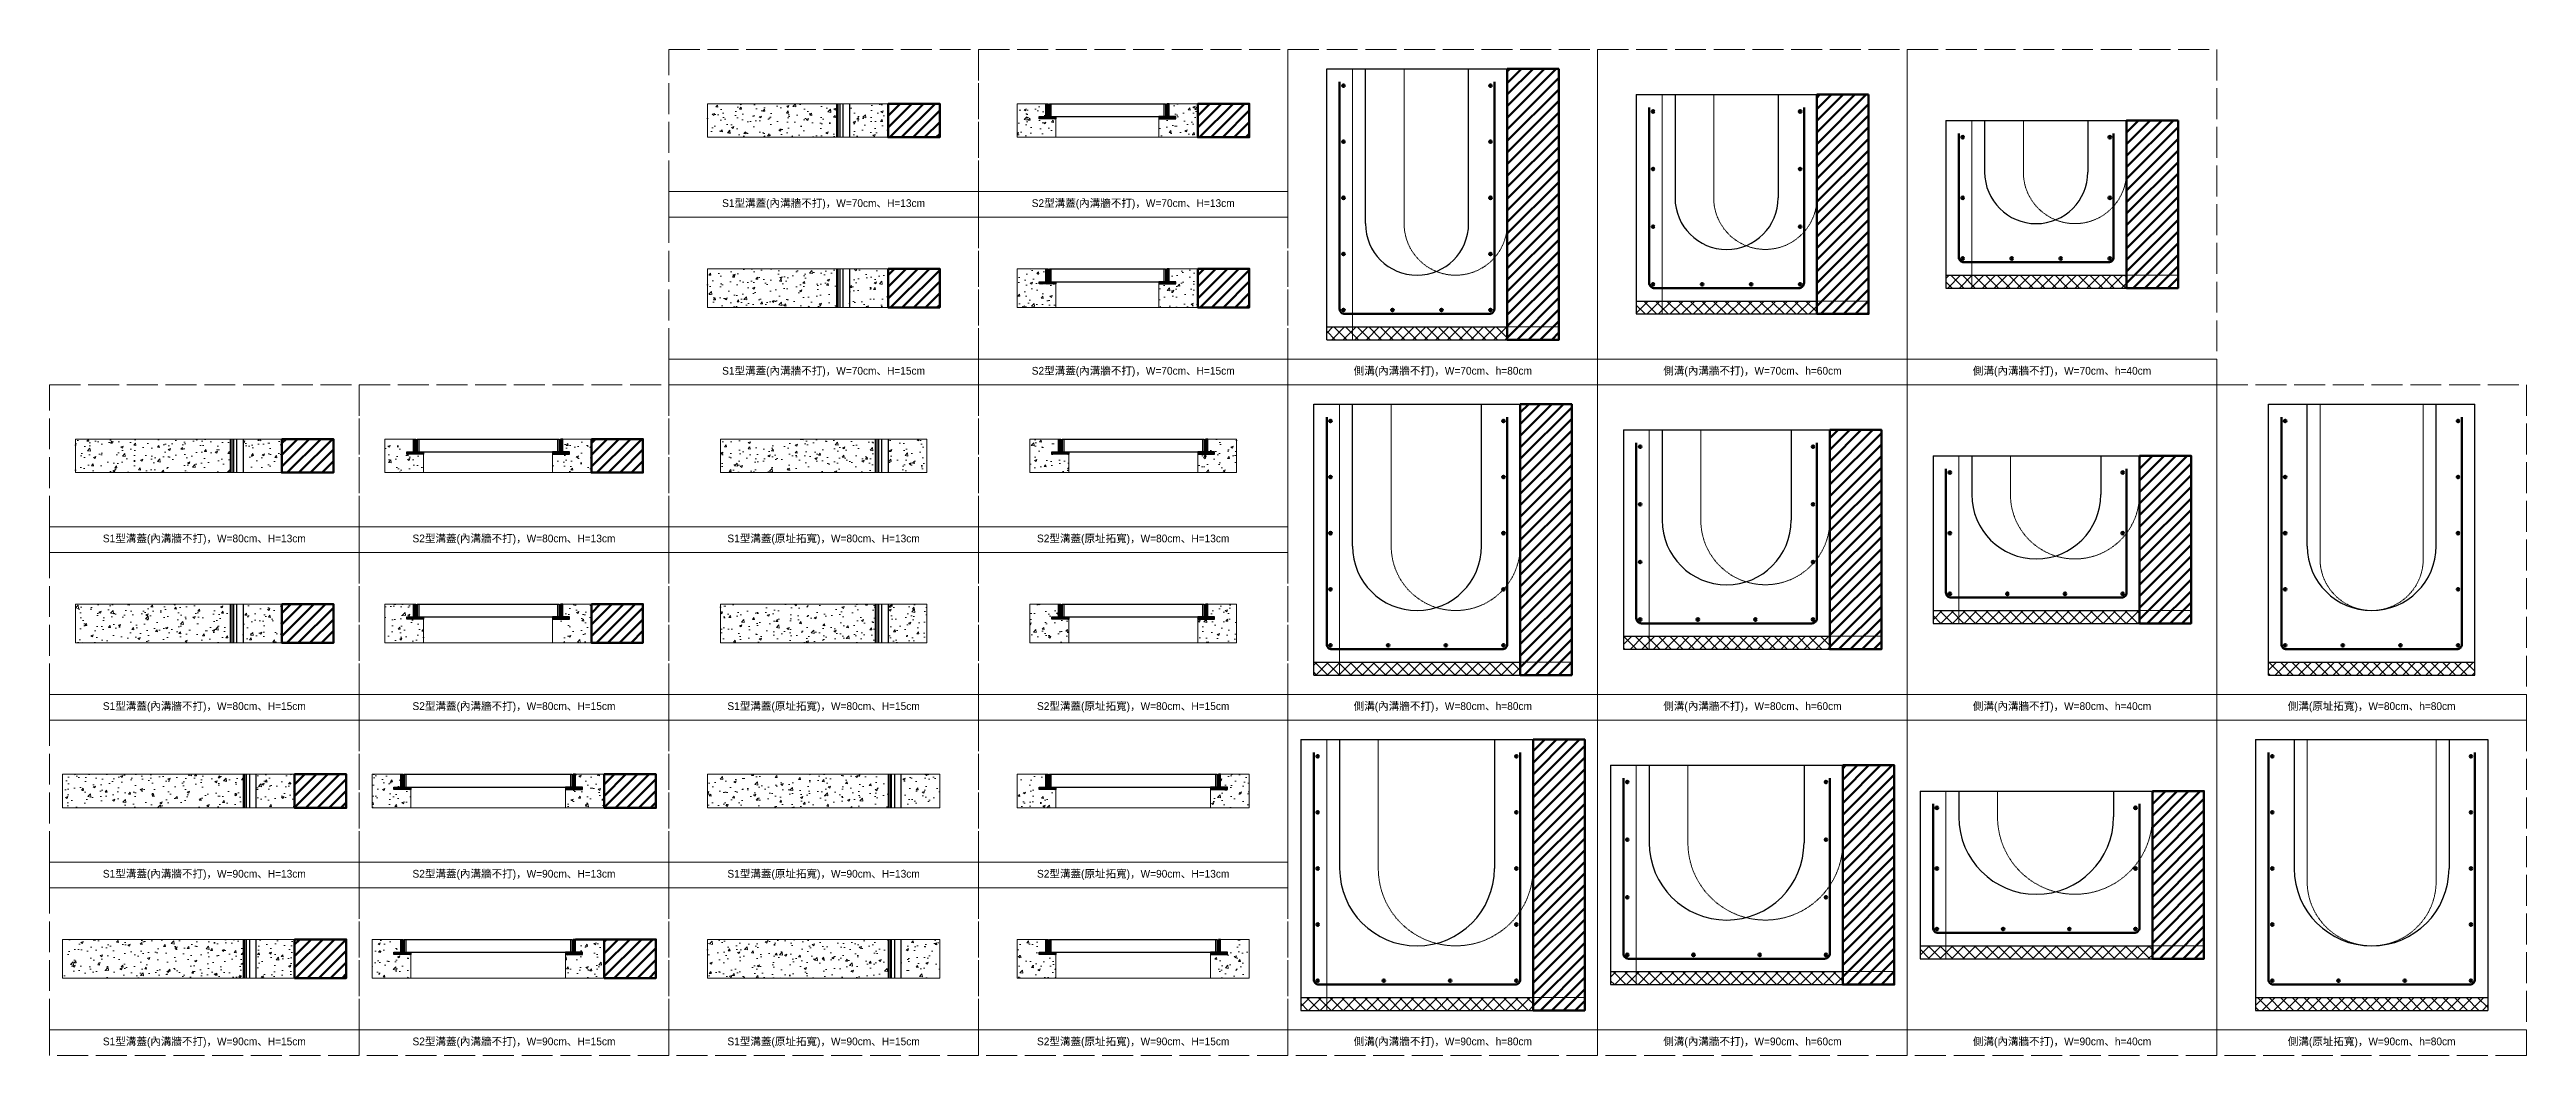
# Model space of a CAD drawing. Extents: x -8520 to 1950, y -2159 to 466.
# Drawn here: x 305 to 1265, y -1047 to -657 of the extents above; entities that cross this region are included whole.
import ezdxf

# ---------------------------------------------------------------- set-up
doc = ezdxf.new("R2010")
doc.units = 0
doc.header["$MEASUREMENT"] = 0
doc.linetypes.add('ACAD_ISO02W100', pattern=[15, 12, -3])
doc.linetypes.add('HIDDEN', pattern=[0.375, 0.25, -0.125])
for name, color, linetype, lineweight in [('一、3.基本-變更', 1, 'Continuous', 50), ('二、1.繪圖-既有設施', 8, 'Continuous', 20), ('二、2.繪圖-施作項目', 181, 'Continuous', 30), ('二、5.繪圖-鋼筋', 60, 'Continuous', 50), ('二、6.繪圖-其他施作項目', 35, 'Continuous', 30)]:
    doc.layers.add(name, color=color, linetype=linetype, lineweight=lineweight)
doc.layers.add('一、4.基本-隱藏', color=9, linetype='ACAD_ISO02W100', lineweight=20, plot=False)
doc.layers.add('三、3.文字-註解文字', color=2, linetype='Continuous')
doc.styles.add('註解文字', font='MS PGothic.ttf', dxfattribs={"height": 3})
pattern_1 = [(50, (1927.508, -1206.708), (9.109233, -0.796954), [0.9525, -10.4775]), (355, (1927.508, -1206.708), (-1.76217, 9.55284), [0.762, -8.38203]), (100.45144, (1928.267, -1206.774), (7.34706, 8.75589), [0.8095, -8.90451]), (46.1842, (1927.508, -1204.168), (13.55395, -2.10212), [1.42875, -15.71625]), (96.6356, (1928.638, -1204.343), (11.87021, 12.3713), [1.21425, -13.35678]), (351.1842, (1927.508, -1204.168), (11.8702, 12.3713), [1.143, -12.57299]), (21, (1928.778, -1204.803), (7.58072, -5.11326), [0.9525, -10.4775]), (326, (1928.778, -1204.803), (3.0901, 9.2094), [0.762, -8.382]), (71.45144, (1929.41, -1205.229), (10.67082, 4.09614), [0.8095, -8.9045]), (37.5, (1927.5082, -1206.7077), (0.15443, 4.227752), [0, -8.2804, 0, -8.509, 0, -8.41375]), (7.5, (1927.508, -1206.7077), (3.340983, 5.009029), [0, -4.8514, 0, -8.0899, 0, -3.20675]), (327.5, (1924.676, -1206.7077), (6.77953, -0.286437), [0, -3.175, 0, -9.906, 0, -13.1445]), (317.5, (1923.406, -1206.708), (7.40646, 1.271325), [0, -4.1275, 0, -6.5786, 0, -9.3345])]
pattern_2 = [(50, (2035.487, -1153.171), (9.109233, -0.796954), [0.9525, -10.4775]), (355, (2035.487, -1153.171), (-1.76217, 9.55284), [0.762, -8.38203]), (100.45144, (2036.246, -1153.2375), (7.34706, 8.75589), [0.8095, -8.90451]), (46.1842, (2035.487, -1150.631), (13.55395, -2.10212), [1.42875, -15.71625]), (96.6356, (2036.617, -1150.806), (11.87021, 12.37131), [1.21425, -13.35678]), (351.1842, (2035.487, -1150.631), (11.8702, 12.3713), [1.143, -12.57299]), (21, (2036.757, -1151.266), (7.58072, -5.11326), [0.9525, -10.4775]), (326, (2036.757, -1151.266), (3.0901, 9.2094), [0.762, -8.382]), (71.45144, (2037.389, -1151.692), (10.67082, 4.09614), [0.8095, -8.904497]), (37.5, (2035.4873, -1153.171), (0.15443, 4.227752), [0, -8.2804, 0, -8.509, 0, -8.41375]), (7.5, (2035.4873, -1153.171), (3.340983, 5.009029), [0, -4.8514, 0, -8.0899, 0, -3.20675]), (327.5, (2032.655, -1153.171), (6.77953, -0.286437), [0, -3.175, 0, -9.906, 0, -13.1445]), (317.5, (2031.385, -1153.171), (7.40646, 1.271325), [0, -4.1275, 0, -6.5786, 0, -9.3345])]

msp = doc.modelspace()

# ---------------------------------------------------------------- texts
at = {"layer": '三、3.文字-註解文字', "char_height": 3, "attachment_point": 5, "style": '註解文字'}
for s, width, insert in [('{\\fMS PGothic|b0|i0|c128|p34;S1型溝蓋(\\fPMingLiU|b0|i0|c136|p18;內\\fMS PGothic|b0|i0|c128|p34;溝牆不打)，W=70cm、H=13cm}', 79.82769, (604.723, -717)), ('{\\fMS PGothic|b0|i0|c128|p34;S2型溝蓋(\\fPMingLiU|b0|i0|c136|p18;內\\fMS PGothic|b0|i0|c128|p34;溝牆不打)，W=70cm、H=13cm}', 79.53997, (724.723, -717)), ('{\\fMS PGothic|b0|i0|c128|p34;S1型溝蓋(\\fPMingLiU|b0|i0|c136|p18;內\\fMS PGothic|b0|i0|c128|p34;溝牆不打)，W=70cm、H=15cm}', 80.19954, (604.723, -782)), ('{\\fMS PGothic|b0|i0|c128|p34;S2型溝蓋(\\fPMingLiU|b0|i0|c136|p18;內\\fMS PGothic|b0|i0|c128|p34;溝牆不打)，W=70cm、H=15cm}', 78.19079, (724.723, -782)), ('{\\fMS PGothic|b0|i0|c128|p34;側溝(\\fPMingLiU|b0|i0|c136|p18;內\\fMS PGothic|b0|i0|c128|p34;溝牆不打)，W=70cm、h=80cm}', 70.47738, (844.723, -782)), ('{\\fMS PGothic|b0|i0|c128|p34;側溝(\\fPMingLiU|b0|i0|c136|p18;內\\fMS PGothic|b0|i0|c128|p34;溝牆不打)，W=70cm、h=60cm}', 70.47737, (964.723, -782)), ('{\\fMS PGothic|b0|i0|c128|p34;側溝(\\fPMingLiU|b0|i0|c136|p18;內\\fMS PGothic|b0|i0|c128|p34;溝牆不打)，W=70cm、h=40cm}', 69.97868, (1084.723, -782)), ('{\\fMS PGothic|b0|i0|c128|p34;S1型溝蓋(\\fPMingLiU|b0|i0|c136|p18;內\\fMS PGothic|b0|i0|c128|p34;溝牆不打)，W=80cm、H=13cm}', 79.93018, (364.723, -847)), ('{\\fMS PGothic|b0|i0|c128|p34;S2型溝蓋(\\fPMingLiU|b0|i0|c136|p18;內\\fMS PGothic|b0|i0|c128|p34;溝牆不打)，W=80cm、H=13cm}', 78.59309, (484.723, -847)), ('{\\fMS PGothic|b0|i0|c128|p34;S1型溝蓋(原址拓寬)，W=80cm、H=13cm}', 76.9677, (604.723, -847)), ('{\\fMS PGothic|b0|i0|c128|p34;S2型溝蓋(原址拓寬)，W=80cm、H=13cm}', 76.13616, (724.723, -847)), ('{\\fMS PGothic|b0|i0|c128|p34;S1型溝蓋(\\fPMingLiU|b0|i0|c136|p18;內\\fMS PGothic|b0|i0|c128|p34;溝牆不打)，W=80cm、H=15cm}', 78.74671, (364.723, -912)), ('{\\fMS PGothic|b0|i0|c128|p34;S2型溝蓋(\\fPMingLiU|b0|i0|c136|p18;內\\fMS PGothic|b0|i0|c128|p34;溝牆不打)，W=80cm、H=15cm}', 77.96687, (484.723, -912)), ('{\\fMS PGothic|b0|i0|c128|p34;S1型溝蓋(原址拓寬)，W=80cm、H=15cm}', 74.53451, (604.723, -912)), ('{\\fMS PGothic|b0|i0|c128|p34;S2型溝蓋(原址拓寬)，W=80cm、H=15cm}', 73.98848, (724.723, -912)), ('{\\fMS PGothic|b0|i0|c128|p34;側溝(\\fPMingLiU|b0|i0|c136|p18;內\\fMS PGothic|b0|i0|c128|p34;溝牆不打)，W=80cm、h=80cm}', 70.68403, (844.723, -912)), ('{\\fMS PGothic|b0|i0|c128|p34;側溝(\\fPMingLiU|b0|i0|c136|p18;內\\fMS PGothic|b0|i0|c128|p34;溝牆不打)，W=80cm、h=60cm}', 69.92924, (964.723, -912)), ('{\\fMS PGothic|b0|i0|c128|p34;側溝(\\fPMingLiU|b0|i0|c136|p18;內\\fMS PGothic|b0|i0|c128|p34;溝牆不打)，W=80cm、h=40cm}', 69.44001, (1084.723, -912)), ('{\\fMS PGothic|b0|i0|c128|p34;側溝(原址拓寬)，W=80cm、h=80cm}', 65.56423, (1204.723, -912)), ('{\\fMS PGothic|b0|i0|c128|p34;S1型溝蓋(\\fPMingLiU|b0|i0|c136|p18;內\\fMS PGothic|b0|i0|c128|p34;溝牆不打)，W=90cm、H=13cm}', 79.45307, (364.723, -977)), ('{\\fMS PGothic|b0|i0|c128|p34;S2型溝蓋(\\fPMingLiU|b0|i0|c136|p18;內\\fMS PGothic|b0|i0|c128|p34;溝牆不打)，W=90cm、H=13cm}', 80.04107, (484.723, -977)), ('{\\fMS PGothic|b0|i0|c128|p34;S1型溝蓋(原址拓寬)，W=90cm、H=13cm}', 74.85234, (604.723, -977)), ('{\\fMS PGothic|b0|i0|c128|p34;S2型溝蓋(原址拓寬)，W=90cm、H=13cm}', 76.24004, (724.723, -977)), ('{\\fMS PGothic|b0|i0|c128|p34;S1型溝蓋(\\fPMingLiU|b0|i0|c136|p18;內\\fMS PGothic|b0|i0|c128|p34;溝牆不打)，W=90cm、H=15cm}', 79.33588, (364.723, -1042)), ('{\\fMS PGothic|b0|i0|c128|p34;S2型溝蓋(\\fPMingLiU|b0|i0|c136|p18;內\\fMS PGothic|b0|i0|c128|p34;溝牆不打)，W=90cm、H=15cm}', 82.19888, (484.723, -1042)), ('{\\fMS PGothic|b0|i0|c128|p34;S1型溝蓋(原址拓寬)，W=90cm、H=15cm}', 78.00556, (604.723, -1042)), ('{\\fMS PGothic|b0|i0|c128|p34;S2型溝蓋(原址拓寬)，W=90cm、H=15cm}', 75.69847, (724.723, -1042)), ('{\\fMS PGothic|b0|i0|c128|p34;側溝(\\fPMingLiU|b0|i0|c136|p18;內\\fMS PGothic|b0|i0|c128|p34;溝牆不打)，W=90cm、h=80cm}', 68.93829, (844.723, -1042)), ('{\\fMS PGothic|b0|i0|c128|p34;側溝(\\fPMingLiU|b0|i0|c136|p18;內\\fMS PGothic|b0|i0|c128|p34;溝牆不打)，W=90cm、h=60cm}', 71.74079, (964.723, -1042)), ('{\\fMS PGothic|b0|i0|c128|p34;側溝(\\fPMingLiU|b0|i0|c136|p18;內\\fMS PGothic|b0|i0|c128|p34;溝牆不打)，W=90cm、h=40cm}', 71.74079, (1084.723, -1042)), ('{\\fMS PGothic|b0|i0|c128|p34;側溝(原址拓寬)，W=90cm、h=80cm}', 68.61694, (1204.723, -1042))]:
    msp.add_mtext_dynamic_manual_height_columns(s, width=width, gutter_width=15, heights=[0], dxfattribs=dict(at, insert=insert))

# ---------------------------------------------------------------- hatches: boundary and pattern name
at = {"layer": '一、3.基本-變更'}
h = msp.add_hatch(dxfattribs=at)
h.set_pattern_fill('ANSI31', color=256)
h.set_pattern_definition([(45, (894.3933, -1287.4158), (-2.245064, 2.245064), [])])
h.paths.add_polyline_path([(889.723, -664.5), (869.723, -664.5), (869.723, -764.5), (889.723, -764.5)])
h.paths.add_polyline_path([(889.723, -764.5), (869.723, -764.5), (869.723, -769.5), (889.723, -769.5)])
h = msp.add_hatch(dxfattribs=at)
h.set_pattern_fill('ANSI31', color=256)
h.set_pattern_definition([(45, (1871.7332, -1263.7067), (-2.245064, 2.245064), [])])
h.paths.add_polyline_path([(649.723, -691), (649.723, -678), (629.723, -678), (629.723, -691)])
h = msp.add_hatch(dxfattribs=at)
h.set_pattern_fill('ANSI31', color=256)
h.set_pattern_definition([(45, (1927.5082, -1206.7077), (-2.245064, 2.245064), [])])
h.paths.add_polyline_path([(749.723, -678), (749.723, -691), (769.723, -691), (769.723, -678)])
h = msp.add_hatch(dxfattribs=at)
h.set_pattern_fill('ANSI31', color=256)
h.set_pattern_definition([(45, (858.3833, -1291.9594), (-2.245064, 2.245064), [])])
h.paths.add_polyline_path([(1009.723, -674.5), (989.723, -674.5), (989.723, -754.5), (1009.723, -754.5)])
h.paths.add_polyline_path([(1009.723, -754.5), (989.723, -754.5), (989.723, -759.5), (1009.723, -759.5)])
h = msp.add_hatch(dxfattribs=at)
h.set_pattern_fill('ANSI31', color=256)
h.set_pattern_definition([(45, (832.4856, -1303.1878), (-2.245064, 2.245064), [])])
h.paths.add_polyline_path([(1129.723, -684.5), (1109.723, -684.5), (1109.723, -744.5), (1129.723, -744.5)])
h.paths.add_polyline_path([(1129.723, -744.5), (1109.723, -744.5), (1109.723, -749.5), (1129.723, -749.5)])
h = msp.add_hatch(dxfattribs=at)
h.set_pattern_fill('ANSI31', color=256)
h.set_pattern_definition([(45, (1915.4873, -1191.9498), (-2.245064, 2.245064), [])])
h.paths.add_polyline_path([(629.723, -757), (649.723, -757), (649.723, -742), (629.723, -742)])
h = msp.add_hatch(dxfattribs=at)
h.set_pattern_fill('ANSI31', color=256)
h.set_pattern_definition([(45, (2035.4873, -1191.9498), (-2.245064, 2.245064), [])])
h.paths.add_polyline_path([(749.723, -757), (769.723, -757), (769.723, -742), (749.723, -742)])
h = msp.add_hatch(dxfattribs=at)
h.set_pattern_fill('ANSI31', color=256)
h.set_pattern_definition([(45, (928.0202, -1368.6105), (-2.245064, 2.245064), [])])
h.paths.add_polyline_path([(874.723, -899.5), (894.723, -899.5), (894.723, -794.5), (874.723, -794.5)])
h = msp.add_hatch(dxfattribs=at)
h.set_pattern_fill('ANSI31', color=256)
h.set_pattern_definition([(45, (900.6514, -1355.2965), (-2.245064, 2.245064), [])])
h.paths.add_polyline_path([(1014.723, -804.5), (994.723, -804.5), (994.723, -889.5), (1014.723, -889.5)])
h = msp.add_hatch(dxfattribs=at)
h.set_pattern_fill('ANSI31', color=256)
h.set_pattern_definition([(45, (1440.7594, -1335.1685), (-2.245064, 2.245064), [])])
h.paths.add_polyline_path([(394.723, -821), (414.723, -821), (414.723, -808), (394.723, -808)])
h = msp.add_hatch(dxfattribs=at)
h.set_pattern_fill('ANSI31', color=256)
h.set_pattern_definition([(45, (1560.7594, -1335.1685), (-2.245064, 2.245064), [])])
h.paths.add_polyline_path([(514.723, -821), (534.723, -821), (534.723, -808), (514.723, -808)])
h = msp.add_hatch(dxfattribs=at)
h.set_pattern_fill('ANSI31', color=256)
h.set_pattern_definition([(45, (863.4587, -1358.2185), (-2.245064, 2.245064), [])])
h.paths.add_polyline_path([(1134.723, -814.5), (1114.723, -814.5), (1114.723, -879.5), (1134.723, -879.5)])
h = msp.add_hatch(dxfattribs=at)
h.set_pattern_fill('ANSI31', color=256)
h.set_pattern_definition([(45, (1668.3286, -1299.1292), (-2.245064, 2.245064), [])])
h.paths.add_polyline_path([(394.723, -887), (414.723, -887), (414.723, -872), (394.723, -872)])
h = msp.add_hatch(dxfattribs=at)
h.set_pattern_fill('ANSI31', color=256)
h.set_pattern_definition([(45, (1788.3286, -1299.1292), (-2.245064, 2.245064), [])])
h.paths.add_polyline_path([(514.723, -887), (534.723, -887), (534.723, -872), (514.723, -872)])
h = msp.add_hatch(dxfattribs=at)
h.set_pattern_fill('ANSI31', color=256)
h.set_pattern_definition([(45, (907.088, -1301.283), (-2.245064, 2.245064), [])])
h.paths.add_polyline_path([(879.723, -1029.5), (899.723, -1029.5), (899.723, -924.5), (879.723, -924.5)])
h = msp.add_hatch(dxfattribs=at)
h.set_pattern_fill('ANSI31', color=256)
h.set_pattern_definition([(45, (1210.7012, -1172.6553), (-2.245064, 2.245064), [])])
h.paths.add_polyline_path([(399.723, -938), (399.723, -951), (419.723, -951), (419.723, -938)])
h = msp.add_hatch(dxfattribs=at)
h.set_pattern_fill('ANSI31', color=256)
h.set_pattern_definition([(45, (1330.7012, -1172.6553), (-2.245064, 2.245064), [])])
h.paths.add_polyline_path([(519.723, -938), (519.723, -951), (539.723, -951), (539.723, -938)])
h = msp.add_hatch(dxfattribs=at)
h.set_pattern_fill('ANSI31', color=256)
h.set_pattern_definition([(45, (859.6822, -1309.2105), (-2.245064, 2.245064), [])])
h.paths.add_polyline_path([(1019.723, -934.5), (999.723, -934.5), (999.723, -1019.5), (1019.723, -1019.5)])
h = msp.add_hatch(dxfattribs=at)
h.set_pattern_fill('ANSI31', color=256)
h.set_pattern_definition([(45, (730.0426, -1316.8014), (-2.245064, 2.245064), [])])
h.paths.add_polyline_path([(1139.723, -944.5), (1119.723, -944.5), (1119.723, -1009.5), (1139.723, -1009.5)])
h = msp.add_hatch(dxfattribs=at)
h.set_pattern_fill('ANSI31', color=256)
h.set_pattern_definition([(45, (1297.1653, -1238.0457), (-2.245064, 2.245064), [])])
h.paths.add_polyline_path([(399.723, -1017), (419.723, -1017), (419.723, -1002), (399.723, -1002)])
h = msp.add_hatch(dxfattribs=at)
h.set_pattern_fill('ANSI31', color=256)
h.set_pattern_definition([(45, (1417.1653, -1196.5736), (-2.245064, 2.245064), [])])
h.paths.add_polyline_path([(519.723, -1002), (519.723, -1017), (539.723, -1017), (539.723, -1002)])
at = {"layer": '二、1.繪圖-既有設施'}
h = msp.add_hatch(dxfattribs=at)
h.set_pattern_fill('AR-CONC', color=256, scale=0.05)
h.set_pattern_definition([(50, (1871.733, -1263.707), (9.109233, -0.796954), [0.9525, -10.4775]), (355, (1871.733, -1263.707), (-1.76217, 9.55284), [0.762, -8.38203]), (100.45144, (1872.492, -1263.773), (7.34706, 8.75589), [0.8095, -8.90451]), (46.1842, (1871.733, -1261.167), (13.55395, -2.10212), [1.42875, -15.71625]), (96.6356, (1872.863, -1261.342), (11.87021, 12.37131), [1.21425, -13.35678]), (351.1842, (1871.733, -1261.167), (11.8702, 12.3713), [1.143, -12.57299]), (21, (1873.003, -1261.802), (7.58072, -5.11326), [0.9525, -10.4775]), (326, (1873.003, -1261.802), (3.0901, 9.2094), [0.762, -8.382]), (71.45144, (1873.635, -1262.228), (10.67082, 4.09614), [0.8095, -8.904497]), (37.5, (1871.7332, -1263.7067), (0.15443, 4.227752), [0, -8.2804, 0, -8.509, 0, -8.41375]), (7.5, (1871.733, -1263.7067), (3.340983, 5.009029), [0, -4.8514, 0, -8.0899, 0, -3.20675]), (327.5, (1868.901, -1263.7067), (6.77953, -0.286437), [0, -3.175, 0, -9.906, 0, -13.1445]), (317.5, (1867.631, -1263.707), (7.40646, 1.271325), [0, -4.1275, 0, -6.5786, 0, -9.3345])])
h.paths.add_polyline_path([(559.723, -678), (559.723, -691), (609.723, -691), (609.723, -678)])
h.paths.add_polyline_path([(629.723, -691), (629.723, -678), (614.723, -678), (614.723, -691)])
h = msp.add_hatch(dxfattribs=at)
h.set_pattern_fill('AR-CONC', color=256, scale=0.05)
h.set_pattern_definition(pattern_1)
h.paths.add_polyline_path([(688.223, -683), (690.823, -683), (690.823, -678), (679.723, -678), (679.723, -691), (694.723, -691), (694.723, -683.9), (688.223, -683.9)])
h = msp.add_hatch(dxfattribs=at)
h.set_pattern_fill('AR-CONC', color=256, scale=0.05)
h.set_pattern_definition(pattern_1)
h.paths.add_polyline_path([(741.223, -683.9), (734.723, -683.9), (734.723, -691), (749.723, -691), (749.723, -678), (738.623, -678), (738.623, -683), (741.223, -683)])
h = msp.add_hatch(dxfattribs=at)
h.set_pattern_fill('AR-CONC', color=256, scale=0.05)
h.set_pattern_definition([(50, (1915.487, -1191.95), (9.109233, -0.796954), [0.9525, -10.4775]), (355, (1915.487, -1191.95), (-1.76217, 9.55284), [0.762, -8.38203]), (100.45144, (1916.246, -1192.016), (7.34706, 8.75589), [0.8095, -8.90451]), (46.1842, (1915.487, -1189.41), (13.55395, -2.10212), [1.42875, -15.71625]), (96.6356, (1916.617, -1189.585), (11.87021, 12.37131), [1.21425, -13.35678]), (351.1842, (1915.487, -1189.41), (11.8702, 12.3713), [1.143, -12.57299]), (21, (1916.757, -1190.045), (7.58072, -5.11326), [0.9525, -10.4775]), (326, (1916.757, -1190.045), (3.0901, 9.2094), [0.762, -8.382]), (71.45144, (1917.389, -1190.471), (10.67082, 4.09614), [0.8095, -8.904497]), (37.5, (1915.4873, -1191.9498), (0.15443, 4.227752), [0, -8.2804, 0, -8.509, 0, -8.41375]), (7.5, (1915.4873, -1191.95), (3.340983, 5.009029), [0, -4.8514, 0, -8.0899, 0, -3.20675]), (327.5, (1912.655, -1191.9498), (6.77953, -0.286437), [0, -3.175, 0, -9.906, 0, -13.1445]), (317.5, (1911.385, -1191.95), (7.40646, 1.271325), [0, -4.1275, 0, -6.5786, 0, -9.3345])])
h.paths.add_polyline_path([(559.723, -742), (559.723, -757), (609.723, -757), (609.723, -742)])
h.paths.add_polyline_path([(629.723, -742), (614.723, -742), (614.723, -757), (629.723, -757)])
h = msp.add_hatch(dxfattribs=at)
h.set_pattern_fill('AR-CONC', color=256, scale=0.05)
h.set_pattern_definition(pattern_2)
h.paths.add_polyline_path([(679.723, -757), (694.723, -757), (694.723, -747.9), (688.223, -747.9), (688.223, -747), (690.823, -747), (690.823, -742), (679.723, -742)])
h = msp.add_hatch(dxfattribs=at)
h.set_pattern_fill('AR-CONC', color=256, scale=0.05)
h.set_pattern_definition(pattern_2)
h.paths.add_polyline_path([(741.223, -747.9), (734.723, -747.9), (734.723, -757), (749.723, -757), (749.723, -742), (738.623, -742), (738.623, -747), (741.223, -747)])
h = msp.add_hatch(dxfattribs=at)
h.set_pattern_fill('AR-CONC', color=256, scale=0.05)
h.set_pattern_definition([(50, (1440.7594, -1301.679), (9.109233, -0.796954), [0.9525, -10.4775]), (355, (1440.759, -1301.679), (-1.76217, 9.55284), [0.762, -8.38203]), (100.45144, (1441.5185, -1301.745), (7.34706, 8.75589), [0.8095, -8.90451]), (46.1842, (1440.759, -1299.139), (13.55395, -2.10212), [1.42875, -15.71625]), (96.6356, (1441.889, -1299.314), (11.8702, 12.3713), [1.21425, -13.35678]), (351.1842, (1440.76, -1299.139), (11.8702, 12.3713), [1.143, -12.57299]), (21, (1442.0294, -1299.774), (7.58072, -5.11326), [0.9525, -10.4775]), (326, (1442.029, -1299.774), (3.0901, 9.2094), [0.762, -8.382]), (71.45144, (1442.661, -1300.2), (10.67082, 4.09614), [0.8095, -8.9045]), (37.5, (1440.7594, -1301.679), (0.15443, 4.227752), [0, -8.2804, 0, -8.509, 0, -8.41375]), (7.5, (1440.7594, -1301.679), (3.340983, 5.009029), [0, -4.8514, 0, -8.0899, 0, -3.20675]), (327.5, (1437.9273, -1301.679), (6.77953, -0.286437), [0, -3.175, 0, -9.906, 0, -13.1445]), (317.5, (1436.6573, -1301.679), (7.40646, 1.271325), [0, -4.1275, 0, -6.5786, 0, -9.3345])])
h.paths.add_polyline_path([(314.723, -808), (314.723, -821), (374.723, -821), (374.723, -808)])
h.paths.add_polyline_path([(394.723, -821), (394.723, -808), (379.723, -808), (379.723, -821)])
h = msp.add_hatch(dxfattribs=at)
h.set_pattern_fill('AR-CONC', color=256, scale=0.05)
h.set_pattern_definition([(50, (1560.7594, -1335.1685), (9.109233, -0.796954), [0.9525, -10.4775]), (355, (1560.759, -1335.169), (-1.76217, 9.55284), [0.762, -8.38203]), (100.45144, (1561.5185, -1335.235), (7.34706, 8.75589), [0.8095, -8.90451]), (46.1842, (1560.759, -1332.629), (13.55395, -2.10212), [1.42875, -15.71625]), (96.6356, (1561.889, -1332.804), (11.8702, 12.3713), [1.21425, -13.35678]), (351.1842, (1560.76, -1332.629), (11.8702, 12.3713), [1.143, -12.57299]), (21, (1562.0294, -1333.2635), (7.58072, -5.11326), [0.9525, -10.4775]), (326, (1562.029, -1333.264), (3.0901, 9.2094), [0.762, -8.382]), (71.45144, (1562.661, -1333.69), (10.67082, 4.09614), [0.8095, -8.9045]), (37.5, (1560.7594, -1335.1685), (0.15443, 4.227752), [0, -8.2804, 0, -8.509, 0, -8.41375]), (7.5, (1560.7594, -1335.1685), (3.340983, 5.009029), [0, -4.8514, 0, -8.0899, 0, -3.20675]), (327.5, (1557.9273, -1335.1685), (6.77953, -0.286437), [0, -3.175, 0, -9.906, 0, -13.1445]), (317.5, (1556.6573, -1335.1685), (7.40646, 1.271325), [0, -4.1275, 0, -6.5786, 0, -9.3345])])
h.paths.add_polyline_path([(434.723, -821), (449.723, -821), (449.723, -813.9), (443.223, -813.9), (443.223, -813), (445.823, -813), (445.823, -808), (434.723, -808)])
h.paths.add_polyline_path([(514.723, -808), (503.623, -808), (503.623, -813), (506.223, -813), (506.223, -813.9), (499.723, -813.9), (499.723, -821), (514.723, -821)])
h = msp.add_hatch(dxfattribs=at)
h.set_pattern_fill('AR-CONC', color=256, scale=0.05)
h.set_pattern_definition([(50, (1571.2626, -1303.096), (9.109233, -0.796954), [0.9525, -10.4775]), (355, (1571.263, -1303.096), (-1.76217, 9.55284), [0.762, -8.38203]), (100.4514, (1572.022, -1303.162), (7.34706, 8.75589), [0.8095, -8.90451]), (46.1842, (1571.263, -1300.556), (13.55395, -2.10212), [1.42875, -15.71625]), (96.6356, (1572.392, -1300.731), (11.8702, 12.3713), [1.21425, -13.35678]), (351.1842, (1571.263, -1300.556), (11.8702, 12.3713), [1.143, -12.57299]), (21, (1572.5326, -1301.191), (7.58072, -5.11326), [0.9525, -10.4775]), (326, (1572.533, -1301.191), (3.0901, 9.2094), [0.762, -8.382]), (71.45144, (1573.164, -1301.617), (10.67082, 4.09614), [0.8095, -8.9045]), (37.5, (1571.2626, -1303.0957), (0.15443, 4.227752), [0, -8.2804, 0, -8.509, 0, -8.41375]), (7.5, (1571.2626, -1303.0957), (3.340983, 5.009029), [0, -4.8514, 0, -8.0899, 0, -3.20675]), (327.5, (1568.4305, -1303.0957), (6.77953, -0.286437), [0, -3.175, 0, -9.906, 0, -13.1445]), (317.5, (1567.1605, -1303.0957), (7.40646, 1.271325), [0, -4.1275, 0, -6.5786, 0, -9.3345])])
h.paths.add_polyline_path([(624.723, -821), (624.723, -808), (564.723, -808), (564.723, -821)])
h.paths.add_polyline_path([(644.723, -808), (629.723, -808), (629.723, -821), (644.723, -821)])
h = msp.add_hatch(dxfattribs=at)
h.set_pattern_fill('AR-CONC', color=256, scale=0.05)
h.set_pattern_definition([(50, (1691.2626, -1338.635), (9.109233, -0.796954), [0.9525, -10.4775]), (355, (1691.263, -1338.635), (-1.76217, 9.55284), [0.762, -8.38203]), (100.45144, (1692.022, -1338.701), (7.34706, 8.75589), [0.8095, -8.90451]), (46.1842, (1691.263, -1336.095), (13.55395, -2.10212), [1.42875, -15.71625]), (96.6356, (1692.392, -1336.27), (11.8702, 12.3713), [1.21425, -13.35678]), (351.1842, (1691.263, -1336.095), (11.8702, 12.3713), [1.143, -12.57299]), (21, (1692.5326, -1336.73), (7.58072, -5.11326), [0.9525, -10.4775]), (326, (1692.533, -1336.73), (3.0901, 9.2094), [0.762, -8.382]), (71.45144, (1693.164, -1337.156), (10.67082, 4.09614), [0.8095, -8.9045]), (37.5, (1691.2626, -1338.6348), (0.15443, 4.227752), [0, -8.2804, 0, -8.509, 0, -8.41375]), (7.5, (1691.2626, -1338.635), (3.340983, 5.009029), [0, -4.8514, 0, -8.0899, 0, -3.20675]), (327.5, (1688.4305, -1338.6348), (6.77953, -0.286437), [0, -3.175, 0, -9.906, 0, -13.1445]), (317.5, (1687.1605, -1338.635), (7.40646, 1.271325), [0, -4.1275, 0, -6.5786, 0, -9.3345])])
h.paths.add_polyline_path([(684.723, -821), (699.723, -821), (699.723, -813.9), (693.223, -813.9), (693.223, -813), (695.823, -813), (695.823, -808), (684.723, -808)])
h.paths.add_polyline_path([(756.223, -813.9), (749.723, -813.9), (749.723, -821), (764.723, -821), (764.723, -808), (753.623, -808), (753.623, -813), (756.223, -813)])
h = msp.add_hatch(dxfattribs=at)
h.set_pattern_fill('AR-CONC', color=256, scale=0.05)
h.set_pattern_definition([(50, (1668.3286, -1299.129), (9.109233, -0.796954), [0.9525, -10.4775]), (355, (1668.329, -1299.129), (-1.76217, 9.55284), [0.762, -8.38203]), (100.45144, (1669.088, -1299.196), (7.34706, 8.75589), [0.8095, -8.90451]), (46.1842, (1668.329, -1296.589), (13.55395, -2.10212), [1.42875, -15.71625]), (96.6356, (1669.458, -1296.764), (11.87021, 12.37131), [1.21425, -13.35678]), (351.1842, (1668.329, -1296.589), (11.8702, 12.3713), [1.143, -12.57299]), (21, (1669.5986, -1297.224), (7.58072, -5.11326), [0.9525, -10.4775]), (326, (1669.599, -1297.224), (3.0901, 9.2094), [0.762, -8.382]), (71.45144, (1670.23, -1297.65), (10.67082, 4.09614), [0.8095, -8.904497]), (37.5, (1668.3286, -1299.1292), (0.15443, 4.227752), [0, -8.2804, 0, -8.509, 0, -8.41375]), (7.5, (1668.3286, -1299.129), (3.340983, 5.009029), [0, -4.8514, 0, -8.0899, 0, -3.20675]), (327.5, (1665.4965, -1299.1292), (6.77953, -0.286437), [0, -3.175, 0, -9.906, 0, -13.1445]), (317.5, (1664.2265, -1299.129), (7.40646, 1.271325), [0, -4.1275, 0, -6.5786, 0, -9.3345])])
h.paths.add_polyline_path([(374.723, -887), (374.723, -872), (314.723, -872), (314.723, -887)])
h.paths.add_polyline_path([(379.723, -887), (394.723, -887), (394.723, -872), (379.723, -872)])
h = msp.add_hatch(dxfattribs=at)
h.set_pattern_fill('AR-CONC', color=256, scale=0.05)
h.set_pattern_definition([(50, (1788.3286, -1244.05), (9.109233, -0.796954), [0.9525, -10.4775]), (355, (1788.329, -1244.05), (-1.76217, 9.55284), [0.762, -8.38203]), (100.45144, (1789.088, -1244.116), (7.34706, 8.75589), [0.8095, -8.90451]), (46.1842, (1788.329, -1241.51), (13.55395, -2.10212), [1.42875, -15.71625]), (96.6356, (1789.458, -1241.685), (11.87021, 12.37131), [1.21425, -13.35678]), (351.1842, (1788.329, -1241.51), (11.8702, 12.3713), [1.143, -12.57299]), (21, (1789.5986, -1242.145), (7.58072, -5.11326), [0.9525, -10.4775]), (326, (1789.599, -1242.145), (3.0901, 9.2094), [0.762, -8.382]), (71.45144, (1790.23, -1242.571), (10.67082, 4.09614), [0.8095, -8.904497]), (37.5, (1788.3286, -1244.05), (0.15443, 4.227752), [0, -8.2804, 0, -8.509, 0, -8.41375]), (7.5, (1788.3286, -1244.05), (3.340983, 5.009029), [0, -4.8514, 0, -8.0899, 0, -3.20675]), (327.5, (1785.4965, -1244.05), (6.77953, -0.286437), [0, -3.175, 0, -9.906, 0, -13.1445]), (317.5, (1784.2265, -1244.05), (7.40646, 1.271325), [0, -4.1275, 0, -6.5786, 0, -9.3345])])
h.paths.add_polyline_path([(443.223, -877), (445.823, -877), (445.823, -872), (434.723, -872), (434.723, -887), (449.723, -887), (449.723, -877.9), (443.223, -877.9)])
h.paths.add_polyline_path([(514.723, -872), (503.623, -872), (503.623, -877), (506.223, -877), (506.223, -877.9), (499.723, -877.9), (499.723, -887), (514.723, -887)])
h = msp.add_hatch(dxfattribs=at)
h.set_pattern_fill('AR-CONC', color=256, scale=0.05)
h.set_pattern_definition([(50, (1745.144, -1233.903), (9.109233, -0.796954), [0.9525, -10.4775]), (355, (1745.144, -1233.903), (-1.76217, 9.55284), [0.762, -8.38203]), (100.45144, (1745.903, -1233.97), (7.34706, 8.75589), [0.8095, -8.90451]), (46.1842, (1745.144, -1231.363), (13.55395, -2.10212), [1.42875, -15.71625]), (96.6356, (1746.274, -1231.538), (11.8702, 12.3713), [1.21425, -13.35678]), (351.1842, (1745.144, -1231.363), (11.8702, 12.3713), [1.143, -12.57299]), (21, (1746.414, -1231.998), (7.58072, -5.11326), [0.9525, -10.4775]), (326, (1746.414, -1231.998), (3.0901, 9.2094), [0.762, -8.382]), (71.45144, (1747.046, -1232.424), (10.67082, 4.09614), [0.8095, -8.9045]), (37.5, (1745.1442, -1233.903), (0.15443, 4.227752), [0, -8.2804, 0, -8.509, 0, -8.41375]), (7.5, (1745.1442, -1233.903), (3.340983, 5.009029), [0, -4.8514, 0, -8.0899, 0, -3.20675]), (327.5, (1742.312, -1233.903), (6.77953, -0.286437), [0, -3.175, 0, -9.906, 0, -13.1445]), (317.5, (1741.042, -1233.903), (7.40646, 1.271325), [0, -4.1275, 0, -6.5786, 0, -9.3345])])
h.paths.add_polyline_path([(624.723, -887), (624.723, -872), (564.723, -872), (564.723, -887)])
h.paths.add_polyline_path([(644.723, -872), (629.723, -872), (629.723, -887), (644.723, -887)])
h = msp.add_hatch(dxfattribs=at)
h.set_pattern_fill('AR-CONC', color=256, scale=0.05)
h.set_pattern_definition([(50, (1865.144, -1181.988), (9.109233, -0.796954), [0.9525, -10.4775]), (355, (1865.144, -1181.988), (-1.76217, 9.55284), [0.762, -8.38203]), (100.45144, (1865.903, -1182.054), (7.34706, 8.75589), [0.8095, -8.90451]), (46.1842, (1865.144, -1179.448), (13.55395, -2.10212), [1.42875, -15.71625]), (96.6356, (1866.274, -1179.623), (11.8702, 12.3713), [1.21425, -13.35678]), (351.1842, (1865.144, -1179.448), (11.8702, 12.3713), [1.143, -12.57299]), (21, (1866.414, -1180.083), (7.58072, -5.11326), [0.9525, -10.4775]), (326, (1866.414, -1180.083), (3.0901, 9.2094), [0.762, -8.382]), (71.45144, (1867.046, -1180.509), (10.67082, 4.09614), [0.8095, -8.9045]), (37.5, (1865.1442, -1181.9878), (0.15443, 4.227752), [0, -8.2804, 0, -8.509, 0, -8.41375]), (7.5, (1865.1442, -1181.988), (3.340983, 5.009029), [0, -4.8514, 0, -8.0899, 0, -3.20675]), (327.5, (1862.312, -1181.9878), (6.77953, -0.286437), [0, -3.175, 0, -9.906, 0, -13.1445]), (317.5, (1861.042, -1181.988), (7.40646, 1.271325), [0, -4.1275, 0, -6.5786, 0, -9.3345])])
h.paths.add_polyline_path([(693.223, -877), (695.823, -877), (695.823, -872), (684.723, -872), (684.723, -887), (699.723, -887), (699.723, -877.9), (693.223, -877.9)])
h.paths.add_polyline_path([(764.723, -872), (753.623, -872), (753.623, -877), (756.223, -877), (756.223, -877.9), (749.723, -877.9), (749.723, -887), (764.723, -887)])
h = msp.add_hatch(dxfattribs=at)
h.set_pattern_fill('AR-CONC', color=256, scale=0.05)
h.set_pattern_definition([(50, (1210.701, -1172.655), (9.109233, -0.796954), [0.9525, -10.4775]), (355, (1210.701, -1172.655), (-1.76217, 9.55284), [0.762, -8.38203]), (100.4514, (1211.46, -1172.722), (7.34706, 8.75589), [0.8095, -8.90451]), (46.1842, (1210.701, -1170.115), (13.55395, -2.10212), [1.42875, -15.71625]), (96.6356, (1211.831, -1170.29), (11.8702, 12.3713), [1.21425, -13.35678]), (351.1842, (1210.701, -1170.115), (11.8702, 12.3713), [1.143, -12.57299]), (21, (1211.971, -1170.75), (7.58072, -5.11326), [0.9525, -10.4775]), (326, (1211.971, -1170.75), (3.0901, 9.2094), [0.762, -8.382]), (71.4514, (1212.603, -1171.176), (10.67082, 4.09614), [0.8095, -8.9045]), (37.5, (1210.7012, -1172.6553), (0.15443, 4.227752), [0, -8.2804, 0, -8.509, 0, -8.41375]), (7.5, (1210.7012, -1172.6553), (3.340983, 5.009029), [0, -4.8514, 0, -8.0899, 0, -3.20675]), (327.5, (1207.869, -1172.6553), (6.77953, -0.286437), [0, -3.175, 0, -9.906, 0, -13.1445]), (317.5, (1206.599, -1172.655), (7.40646, 1.271325), [0, -4.1275, 0, -6.5786, 0, -9.3345])])
h.paths.add_polyline_path([(309.723, -938), (309.723, -951), (379.723, -951), (379.723, -938)])
h.paths.add_polyline_path([(384.723, -938), (384.723, -951), (399.723, -951), (399.723, -938)])
h = msp.add_hatch(dxfattribs=at)
h.set_pattern_fill('AR-CONC', color=256, scale=0.05)
h.set_pattern_definition([(50, (1330.701, -1122.461), (9.109233, -0.796954), [0.9525, -10.4775]), (355, (1330.701, -1122.461), (-1.76217, 9.55284), [0.762, -8.38203]), (100.4514, (1331.46, -1122.527), (7.34706, 8.75589), [0.8095, -8.90451]), (46.1842, (1330.701, -1119.921), (13.55395, -2.10212), [1.42875, -15.71625]), (96.6356, (1331.831, -1120.096), (11.8702, 12.3713), [1.21425, -13.35678]), (351.1842, (1330.701, -1119.921), (11.8702, 12.3713), [1.143, -12.57299]), (21, (1331.971, -1120.556), (7.58072, -5.11326), [0.9525, -10.4775]), (326, (1331.971, -1120.556), (3.0901, 9.2094), [0.762, -8.382]), (71.4514, (1332.603, -1120.982), (10.67082, 4.09614), [0.8095, -8.9045]), (37.5, (1330.7012, -1122.4608), (0.15443, 4.227752), [0, -8.2804, 0, -8.509, 0, -8.41375]), (7.5, (1330.7012, -1122.4608), (3.340983, 5.009029), [0, -4.8514, 0, -8.0899, 0, -3.20675]), (327.5, (1327.869, -1122.4608), (6.77953, -0.286437), [0, -3.175, 0, -9.906, 0, -13.1445]), (317.5, (1326.599, -1122.461), (7.40646, 1.271325), [0, -4.1275, 0, -6.5786, 0, -9.3345])])
h.paths.add_polyline_path([(438.223, -943), (440.823, -943), (440.823, -938), (429.723, -938), (429.723, -951), (444.723, -951), (444.723, -943.9), (438.223, -943.9)])
h.paths.add_polyline_path([(511.223, -943.9), (504.723, -943.9), (504.723, -951), (519.723, -951), (519.723, -938), (508.623, -938), (508.623, -943), (511.223, -943)])
h = msp.add_hatch(dxfattribs=at)
h.set_pattern_fill('AR-CONC', color=256, scale=0.05)
h.set_pattern_definition([(50, (1309.958, -1171.7245), (9.10923, -0.796954), [0.9525, -10.4775]), (355, (1309.958, -1171.7245), (-1.76217, 9.55284), [0.762, -8.38203]), (100.4514, (1310.717, -1171.791), (7.34706, 8.75589), [0.8095, -8.90451]), (46.1842, (1309.958, -1169.185), (13.55395, -2.10212), [1.42875, -15.71625]), (96.6356, (1311.088, -1169.36), (11.8702, 12.3713), [1.21425, -13.35678]), (351.1842, (1309.958, -1169.185), (11.8702, 12.3713), [1.143, -12.57299]), (21, (1311.228, -1169.8195), (7.58072, -5.11326), [0.9525, -10.4775]), (326, (1311.228, -1169.8195), (3.0901, 9.2094), [0.762, -8.382]), (71.4514, (1311.86, -1170.246), (10.67082, 4.09614), [0.8095, -8.9045]), (37.5, (1309.9583, -1171.7245), (0.15443, 4.227752), [0, -8.2804, 0, -8.509, 0, -8.41375]), (7.5, (1309.9583, -1171.7245), (3.340983, 5.00903), [0, -4.8514, 0, -8.0899, 0, -3.20675]), (327.5, (1307.1262, -1171.7245), (6.77953, -0.286437), [0, -3.175, 0, -9.906, 0, -13.1445]), (317.5, (1305.856, -1171.7245), (7.40646, 1.271325), [0, -4.1275, 0, -6.5786, 0, -9.3345])])
h.paths.add_polyline_path([(629.723, -951), (629.723, -938), (559.723, -938), (559.723, -951)])
h.paths.add_polyline_path([(649.723, -938), (634.723, -938), (634.723, -951), (649.723, -951)])
h = msp.add_hatch(dxfattribs=at)
h.set_pattern_fill('AR-CONC', color=256, scale=0.05)
h.set_pattern_definition([(50, (1429.958, -1124.893), (9.10923, -0.796954), [0.9525, -10.4775]), (355, (1429.958, -1124.893), (-1.76217, 9.55284), [0.762, -8.38203]), (100.4514, (1430.717, -1124.959), (7.34706, 8.75589), [0.8095, -8.90451]), (46.1842, (1429.958, -1122.353), (13.55395, -2.10212), [1.42875, -15.71625]), (96.6356, (1431.088, -1122.528), (11.8702, 12.3713), [1.21425, -13.35678]), (351.1842, (1429.958, -1122.353), (11.8702, 12.3713), [1.143, -12.57299]), (21, (1431.228, -1122.988), (7.58072, -5.11326), [0.9525, -10.4775]), (326, (1431.228, -1122.988), (3.0901, 9.2094), [0.762, -8.382]), (71.4514, (1431.86, -1123.414), (10.67082, 4.09614), [0.8095, -8.9045]), (37.5, (1429.9583, -1124.8927), (0.15443, 4.227752), [0, -8.2804, 0, -8.509, 0, -8.41375]), (7.5, (1429.9583, -1124.8927), (3.340983, 5.00903), [0, -4.8514, 0, -8.0899, 0, -3.20675]), (327.5, (1427.1262, -1124.8927), (6.77953, -0.286437), [0, -3.175, 0, -9.906, 0, -13.1445]), (317.5, (1425.856, -1124.8927), (7.40646, 1.271325), [0, -4.1275, 0, -6.5786, 0, -9.3345])])
h.paths.add_polyline_path([(679.723, -938), (679.723, -951), (694.723, -951), (694.723, -943.9), (688.223, -943.9), (688.223, -943), (690.823, -943), (690.823, -938)])
h.paths.add_polyline_path([(761.223, -943.9), (754.723, -943.9), (754.723, -951), (769.723, -951), (769.723, -938), (758.623, -938), (758.623, -943), (761.223, -943)])
h = msp.add_hatch(dxfattribs=at)
h.set_pattern_fill('AR-CONC', color=256, scale=0.05)
h.set_pattern_definition([(50, (1297.165, -1238.046), (9.109233, -0.796954), [0.9525, -10.4775]), (355, (1297.165, -1238.046), (-1.76217, 9.55284), [0.762, -8.38203]), (100.4514, (1297.924, -1238.112), (7.34706, 8.75589), [0.8095, -8.90451]), (46.1842, (1297.165, -1235.506), (13.55395, -2.10212), [1.42875, -15.71625]), (96.6356, (1298.295, -1235.681), (11.8702, 12.3713), [1.21425, -13.35678]), (351.1842, (1297.165, -1235.506), (11.8702, 12.3713), [1.143, -12.57299]), (21, (1298.435, -1236.141), (7.58072, -5.11326), [0.9525, -10.4775]), (326, (1298.435, -1236.141), (3.0901, 9.2094), [0.762, -8.382]), (71.4514, (1299.067, -1236.567), (10.67082, 4.09614), [0.8095, -8.9045]), (37.5, (1297.1653, -1238.0457), (0.15443, 4.227752), [0, -8.2804, 0, -8.509, 0, -8.41375]), (7.5, (1297.1653, -1238.0457), (3.340983, 5.009029), [0, -4.8514, 0, -8.0899, 0, -3.20675]), (327.5, (1294.3332, -1238.0457), (6.77953, -0.286437), [0, -3.175, 0, -9.906, 0, -13.1445]), (317.5, (1293.063, -1238.046), (7.40646, 1.271325), [0, -4.1275, 0, -6.5786, 0, -9.3345])])
h.paths.add_polyline_path([(379.723, -1017), (379.723, -1002), (309.723, -1002), (309.723, -1017)])
h.paths.add_polyline_path([(399.723, -1002), (384.723, -1002), (384.723, -1017), (399.723, -1017)])
h = msp.add_hatch(dxfattribs=at)
h.set_pattern_fill('AR-CONC', color=256, scale=0.05)
h.set_pattern_definition([(50, (1417.165, -1196.5736), (9.109233, -0.796954), [0.9525, -10.4775]), (355, (1417.165, -1196.574), (-1.76217, 9.55284), [0.762, -8.38203]), (100.4514, (1417.924, -1196.64), (7.34706, 8.75589), [0.8095, -8.90451]), (46.1842, (1417.165, -1194.034), (13.55395, -2.10212), [1.42875, -15.71625]), (96.6356, (1418.295, -1194.209), (11.8702, 12.3713), [1.21425, -13.35678]), (351.1842, (1417.165, -1194.034), (11.8702, 12.3713), [1.143, -12.57299]), (21, (1418.435, -1194.6686), (7.58072, -5.11326), [0.9525, -10.4775]), (326, (1418.435, -1194.669), (3.0901, 9.2094), [0.762, -8.382]), (71.4514, (1419.067, -1195.095), (10.67082, 4.09614), [0.8095, -8.9045]), (37.5, (1417.1653, -1196.5736), (0.15443, 4.227752), [0, -8.2804, 0, -8.509, 0, -8.41375]), (7.5, (1417.1653, -1196.5736), (3.340983, 5.009029), [0, -4.8514, 0, -8.0899, 0, -3.20675]), (327.5, (1414.3332, -1196.5736), (6.77953, -0.286437), [0, -3.175, 0, -9.906, 0, -13.1445]), (317.5, (1413.063, -1196.5736), (7.40646, 1.271325), [0, -4.1275, 0, -6.5786, 0, -9.3345])])
h.paths.add_polyline_path([(438.223, -1007), (440.823, -1007), (440.823, -1002), (429.723, -1002), (429.723, -1017), (444.723, -1017), (444.723, -1007.9), (438.223, -1007.9)])
h.paths.add_polyline_path([(519.723, -1002), (508.623, -1002), (508.623, -1007), (511.223, -1007), (511.223, -1007.9), (504.723, -1007.9), (504.723, -1017), (519.723, -1017)])
h = msp.add_hatch(dxfattribs=at)
h.set_pattern_fill('AR-CONC', color=256, scale=0.05)
h.set_pattern_definition([(50, (1373.695, -1246.119), (9.109233, -0.796954), [0.9525, -10.4775]), (355, (1373.695, -1246.119), (-1.76217, 9.55284), [0.762, -8.38203]), (100.4514, (1374.454, -1246.1855), (7.34706, 8.75589), [0.8095, -8.90451]), (46.1842, (1373.695, -1243.579), (13.55395, -2.10212), [1.42875, -15.71625]), (96.6356, (1374.825, -1243.754), (11.8702, 12.3713), [1.21425, -13.35678]), (351.1842, (1373.695, -1243.579), (11.8702, 12.3713), [1.143, -12.57299]), (21, (1374.965, -1244.214), (7.58072, -5.11326), [0.9525, -10.4775]), (326, (1374.965, -1244.214), (3.0901, 9.2094), [0.762, -8.382]), (71.4514, (1375.597, -1244.64), (10.67082, 4.09614), [0.8095, -8.9045]), (37.5, (1373.6953, -1246.119), (0.15443, 4.227752), [0, -8.2804, 0, -8.509, 0, -8.41375]), (7.5, (1373.6953, -1246.119), (3.340983, 5.009029), [0, -4.8514, 0, -8.0899, 0, -3.20675]), (327.5, (1370.8632, -1246.119), (6.77953, -0.286437), [0, -3.175, 0, -9.906, 0, -13.1445]), (317.5, (1369.593, -1246.119), (7.40646, 1.271325), [0, -4.1275, 0, -6.5786, 0, -9.3345])])
h.paths.add_polyline_path([(559.723, -1002), (559.723, -1017), (629.723, -1017), (629.723, -1002)])
h.paths.add_polyline_path([(634.723, -1017), (649.723, -1017), (649.723, -1002), (634.723, -1002)])
h = msp.add_hatch(dxfattribs=at)
h.set_pattern_fill('AR-CONC', color=256, scale=0.05)
h.set_pattern_definition([(50, (1502.4464, -1215.978), (9.109233, -0.796954), [0.9525, -10.4775]), (355, (1502.446, -1215.978), (-1.76217, 9.55284), [0.762, -8.38203]), (100.4514, (1503.2055, -1216.044), (7.34706, 8.75589), [0.8095, -8.90451]), (46.1842, (1502.446, -1213.438), (13.55395, -2.10212), [1.42875, -15.71625]), (96.6356, (1503.576, -1213.613), (11.8702, 12.3713), [1.21425, -13.35678]), (351.1842, (1502.446, -1213.438), (11.8702, 12.3713), [1.143, -12.57299]), (21, (1503.7164, -1214.073), (7.58072, -5.11326), [0.9525, -10.4775]), (326, (1503.716, -1214.073), (3.0901, 9.2094), [0.762, -8.382]), (71.4514, (1504.348, -1214.499), (10.67082, 4.09614), [0.8095, -8.9045]), (37.5, (1502.4464, -1215.9777), (0.15443, 4.227752), [0, -8.2804, 0, -8.509, 0, -8.41375]), (7.5, (1502.4464, -1215.9777), (3.340983, 5.009029), [0, -4.8514, 0, -8.0899, 0, -3.20675]), (327.5, (1499.6143, -1215.9777), (6.77953, -0.286437), [0, -3.175, 0, -9.906, 0, -13.1445]), (317.5, (1498.3443, -1215.9777), (7.40646, 1.271325), [0, -4.1275, 0, -6.5786, 0, -9.3345])])
h.paths.add_polyline_path([(688.223, -1007), (690.823, -1007), (690.823, -1002), (679.723, -1002), (679.723, -1017), (694.723, -1017), (694.723, -1007.9), (688.223, -1007.9)])
h.paths.add_polyline_path([(769.723, -1017), (769.723, -1002), (758.623, -1002), (758.623, -1007), (761.223, -1007), (761.223, -1007.9), (754.723, -1007.9), (754.723, -1017)])
at = {"layer": '二、2.繪圖-施作項目'}
h = msp.add_hatch(dxfattribs=at)
h.set_pattern_fill('ANSI37', color=256)
h.set_pattern_definition([(45, (832.4856, -1303.1878), (-2.245064, 2.245064), []), (135, (832.4856, -1303.1878), (-2.245064, -2.245064), [])])
h.paths.add_polyline_path([(1039.723, -744.5), (1039.723, -749.5), (1109.723, -749.5), (1109.723, -744.5)])
h = msp.add_hatch(dxfattribs=at)
h.set_pattern_fill('ANSI37', color=256)
h.set_pattern_definition([(45, (858.3833, -1291.9594), (-2.245064, 2.245064), []), (135, (858.3833, -1291.9594), (-2.245064, -2.245064), [])])
h.paths.add_polyline_path([(919.723, -754.5), (919.723, -759.5), (989.723, -759.5), (989.723, -754.5)])
h = msp.add_hatch(dxfattribs=at)
h.set_pattern_fill('ANSI37', color=256)
h.set_pattern_definition([(45, (894.3933, -1287.4158), (-2.245064, 2.245064), []), (135, (894.3933, -1287.4158), (-2.245064, -2.245064), [])])
h.paths.add_polyline_path([(869.723, -764.5), (799.723, -764.5), (799.723, -769.5), (869.723, -769.5)])
h = msp.add_hatch(dxfattribs=at)
h.set_pattern_fill('ANSI37', color=256)
h.set_pattern_definition([(45, (1340.8412, -1348.7358), (-2.245064, 2.245064), []), (135, (1340.8412, -1348.7358), (-2.245064, -2.245064), [])])
h.paths.add_polyline_path([(1034.723, -874.5), (1034.723, -879.5), (1114.723, -879.5), (1114.723, -874.5)])
h = msp.add_hatch(dxfattribs=at)
h.set_pattern_fill('ANSI37', color=256)
h.set_pattern_definition([(45, (900.6514, -1355.2965), (-2.245064, 2.245064), []), (135, (900.6514, -1355.2965), (-2.245064, -2.245064), [])])
h.paths.add_polyline_path([(994.723, -889.5), (994.723, -884.5), (914.723, -884.5), (914.723, -889.5)])
h = msp.add_hatch(dxfattribs=at)
h.set_pattern_fill('ANSI37', color=256)
h.set_pattern_definition([(45, (928.0202, -1368.6105), (-2.245064, 2.245064), []), (135, (928.0202, -1368.6105), (-2.245064, -2.245064), [])])
h.paths.add_polyline_path([(874.723, -894.5), (794.723, -894.5), (794.723, -899.5), (874.723, -899.5)])
at = {"layer": '二、2.繪圖-施作項目', "linetype": 'HIDDEN'}
h = msp.add_hatch(dxfattribs=at)
h.set_pattern_fill('ANSI37', color=256)
h.set_pattern_definition([(45, (921.652, -1311.349), (-2.245064, 2.245064), []), (135, (921.652, -1311.349), (-2.245064, -2.245064), [])])
h.paths.add_polyline_path([(1244.723, -899.5), (1244.723, -894.5), (1164.723, -894.5), (1164.723, -899.5)])
at = {"layer": '二、2.繪圖-施作項目'}
h = msp.add_hatch(dxfattribs=at)
h.set_pattern_fill('ANSI37', color=256)
h.set_pattern_definition([(45, (730.0426, -1316.8014), (-2.245064, 2.245064), []), (135, (730.0426, -1316.8014), (-2.245064, -2.245064), [])])
h.paths.add_polyline_path([(1029.723, -1004.5), (1029.723, -1009.5), (1119.723, -1009.5), (1119.723, -1004.5)])
h = msp.add_hatch(dxfattribs=at)
h.set_pattern_fill('ANSI37', color=256)
h.set_pattern_definition([(45, (859.6822, -1309.2105), (-2.245064, 2.245064), []), (135, (859.6822, -1309.2105), (-2.245064, -2.245064), [])])
h.paths.add_polyline_path([(909.723, -1014.5), (909.723, -1019.5), (999.723, -1019.5), (999.723, -1014.5)])
h = msp.add_hatch(dxfattribs=at)
h.set_pattern_fill('ANSI37', color=256)
h.set_pattern_definition([(45, (907.088, -1301.283), (-2.245064, 2.245064), []), (135, (907.088, -1301.283), (-2.245064, -2.245064), [])])
h.paths.add_polyline_path([(789.723, -1024.5), (789.723, -1029.5), (879.723, -1029.5), (879.723, -1024.5)])
h = msp.add_hatch(dxfattribs=at)
h.set_pattern_fill('ANSI37', color=256)
h.set_pattern_definition([(45, (905.7168, -1326.5212), (-2.245064, 2.245064), []), (135, (905.7168, -1326.5212), (-2.245064, -2.245064), [])])
h.paths.add_polyline_path([(1249.723, -1029.5), (1249.723, -1024.5), (1159.723, -1024.5), (1159.723, -1029.5)])
at = {"layer": '二、5.繪圖-鋼筋'}
h = msp.add_hatch(color=256, dxfattribs=at)
h.dxf.hatch_style = 1
h.paths.add_polyline_path([(806.723, -671, 1), (805.723, -671, 1)])
h = msp.add_hatch(color=256, dxfattribs=at)
h.dxf.hatch_style = 1
h.paths.add_polyline_path([(863.723, -671, 1), (862.723, -671, 1)])
h = msp.add_hatch(color=256, dxfattribs=at)
h.dxf.hatch_style = 1
h.paths.add_polyline_path([(926.723, -681, 1), (925.723, -681, 1)])
h = msp.add_hatch(color=256, dxfattribs=at)
h.dxf.hatch_style = 1
h.paths.add_polyline_path([(983.723, -681, 1), (982.723, -681, 1)])
h = msp.add_hatch(color=256, dxfattribs=at)
h.dxf.hatch_style = 1
h.paths.add_polyline_path([(1046.723, -691, 1), (1045.723, -691, 1)])
h = msp.add_hatch(color=256, dxfattribs=at)
h.dxf.hatch_style = 1
h.paths.add_polyline_path([(1103.723, -691, 1), (1102.723, -691, 1)])
h = msp.add_hatch(color=256, dxfattribs=at)
h.dxf.hatch_style = 1
h.paths.add_polyline_path([(806.723, -692.75, 1), (805.723, -692.75, 1)])
h = msp.add_hatch(color=256, dxfattribs=at)
h.dxf.hatch_style = 1
h.paths.add_polyline_path([(863.723, -692.75, 1), (862.723, -692.75, 1)])
h = msp.add_hatch(color=256, dxfattribs=at)
h.dxf.hatch_style = 1
h.paths.add_polyline_path([(926.723, -703.34, 1), (925.723, -703.34, 1)])
h = msp.add_hatch(color=256, dxfattribs=at)
h.dxf.hatch_style = 1
h.paths.add_polyline_path([(983.723, -703.34, 1), (982.723, -703.34, 1)])
h = msp.add_hatch(color=256, dxfattribs=at)
h.dxf.hatch_style = 1
h.paths.add_polyline_path([(806.723, -714.5, 1), (805.723, -714.5, 1)])
h = msp.add_hatch(color=256, dxfattribs=at)
h.dxf.hatch_style = 1
h.paths.add_polyline_path([(863.723, -714.5, 1), (862.723, -714.5, 1)])
h = msp.add_hatch(color=256, dxfattribs=at)
h.dxf.hatch_style = 1
h.paths.add_polyline_path([(1046.723, -714.5, 1), (1045.723, -714.5, 1)])
h = msp.add_hatch(color=256, dxfattribs=at)
h.dxf.hatch_style = 1
h.paths.add_polyline_path([(1103.723, -714.5, 1), (1102.723, -714.5, 1)])
h = msp.add_hatch(color=256, dxfattribs=at)
h.dxf.hatch_style = 1
h.paths.add_polyline_path([(926.723, -725.67, 1), (925.723, -725.67, 1)])
h = msp.add_hatch(color=256, dxfattribs=at)
h.dxf.hatch_style = 1
h.paths.add_polyline_path([(983.723, -725.67, 1), (982.723, -725.67, 1)])
h = msp.add_hatch(color=256, dxfattribs=at)
h.dxf.hatch_style = 1
h.paths.add_polyline_path([(806.723, -736.25, 1), (805.723, -736.25, 1)])
h = msp.add_hatch(color=256, dxfattribs=at)
h.dxf.hatch_style = 1
h.paths.add_polyline_path([(863.723, -736.25, 1), (862.723, -736.25, 1)])
h = msp.add_hatch(color=256, dxfattribs=at)
h.dxf.hatch_style = 1
h.paths.add_polyline_path([(1046.723, -738, 1), (1045.723, -738, 1)])
h = msp.add_hatch(color=256, dxfattribs=at)
h.dxf.hatch_style = 1
h.paths.add_polyline_path([(1065.723, -738, 1), (1064.723, -738, 1)])
h = msp.add_hatch(color=256, dxfattribs=at)
h.dxf.hatch_style = 1
h.paths.add_polyline_path([(1084.723, -738, 1), (1083.723, -738, 1)])
h = msp.add_hatch(color=256, dxfattribs=at)
h.dxf.hatch_style = 1
h.paths.add_polyline_path([(1103.723, -738, 1), (1102.723, -738, 1)])
h = msp.add_hatch(color=256, dxfattribs=at)
h.dxf.hatch_style = 1
h.paths.add_polyline_path([(926.723, -748, 1), (925.723, -748, 1)])
h = msp.add_hatch(color=256, dxfattribs=at)
h.dxf.hatch_style = 1
h.paths.add_polyline_path([(945.723, -748, 1), (944.723, -748, 1)])
h = msp.add_hatch(color=256, dxfattribs=at)
h.dxf.hatch_style = 1
h.paths.add_polyline_path([(964.723, -748, 1), (963.723, -748, 1)])
h = msp.add_hatch(color=256, dxfattribs=at)
h.dxf.hatch_style = 1
h.paths.add_polyline_path([(983.723, -748, 1), (982.723, -748, 1)])
h = msp.add_hatch(color=256, dxfattribs=at)
h.dxf.hatch_style = 1
h.paths.add_polyline_path([(806.723, -758, 1), (805.723, -758, 1)])
h = msp.add_hatch(color=256, dxfattribs=at)
h.dxf.hatch_style = 1
h.paths.add_polyline_path([(825.723, -758, 1), (824.723, -758, 1)])
h = msp.add_hatch(color=256, dxfattribs=at)
h.dxf.hatch_style = 1
h.paths.add_polyline_path([(844.723, -758, 1), (843.723, -758, 1)])
h = msp.add_hatch(color=256, dxfattribs=at)
h.dxf.hatch_style = 1
h.paths.add_polyline_path([(863.723, -758, 1), (862.723, -758, 1)])
h = msp.add_hatch(color=256, dxfattribs=at)
h.dxf.hatch_style = 1
h.paths.add_polyline_path([(801.723, -801, 1), (800.723, -801, 1)])
h = msp.add_hatch(color=256, dxfattribs=at)
h.dxf.hatch_style = 1
h.paths.add_polyline_path([(868.723, -801, 1), (867.723, -801, 1)])
h = msp.add_hatch(color=256, dxfattribs=at)
h.dxf.hatch_style = 1
h.paths.add_polyline_path([(1171.723, -801, 1), (1170.723, -801, 1)])
h = msp.add_hatch(color=256, dxfattribs=at)
h.dxf.hatch_style = 1
h.paths.add_polyline_path([(1238.723, -801, 1), (1237.723, -801, 1)])
h = msp.add_hatch(color=256, dxfattribs=at)
h.dxf.hatch_style = 1
h.paths.add_polyline_path([(921.723, -811, 1), (920.723, -811, 1)])
h = msp.add_hatch(color=256, dxfattribs=at)
h.dxf.hatch_style = 1
h.paths.add_polyline_path([(988.723, -811, 1), (987.723, -811, 1)])
h = msp.add_hatch(color=256, dxfattribs=at)
h.dxf.hatch_style = 1
h.paths.add_polyline_path([(801.723, -822.75, 1), (800.723, -822.75, 1)])
h = msp.add_hatch(color=256, dxfattribs=at)
h.dxf.hatch_style = 1
h.paths.add_polyline_path([(868.723, -822.75, 1), (867.723, -822.75, 1)])
h = msp.add_hatch(color=256, dxfattribs=at)
h.dxf.hatch_style = 1
h.paths.add_polyline_path([(1041.723, -821, 1), (1040.723, -821, 1)])
h = msp.add_hatch(color=256, dxfattribs=at)
h.dxf.hatch_style = 1
h.paths.add_polyline_path([(1108.723, -821, 1), (1107.723, -821, 1)])
h = msp.add_hatch(color=256, dxfattribs=at)
h.dxf.hatch_style = 1
h.paths.add_polyline_path([(1171.723, -822.75, 1), (1170.723, -822.75, 1)])
h = msp.add_hatch(color=256, dxfattribs=at)
h.dxf.hatch_style = 1
h.paths.add_polyline_path([(1238.723, -822.75, 1), (1237.723, -822.75, 1)])
h = msp.add_hatch(color=256, dxfattribs=at)
h.dxf.hatch_style = 1
h.paths.add_polyline_path([(921.723, -833.34, 1), (920.723, -833.34, 1)])
h = msp.add_hatch(color=256, dxfattribs=at)
h.dxf.hatch_style = 1
h.paths.add_polyline_path([(988.723, -833.34, 1), (987.723, -833.34, 1)])
h = msp.add_hatch(color=256, dxfattribs=at)
h.dxf.hatch_style = 1
h.paths.add_polyline_path([(801.723, -844.5, 1), (800.723, -844.5, 1)])
h = msp.add_hatch(color=256, dxfattribs=at)
h.dxf.hatch_style = 1
h.paths.add_polyline_path([(868.723, -844.5, 1), (867.723, -844.5, 1)])
h = msp.add_hatch(color=256, dxfattribs=at)
h.dxf.hatch_style = 1
h.paths.add_polyline_path([(1041.723, -844.5, 1), (1040.723, -844.5, 1)])
h = msp.add_hatch(color=256, dxfattribs=at)
h.dxf.hatch_style = 1
h.paths.add_polyline_path([(1108.723, -844.5, 1), (1107.723, -844.5, 1)])
h = msp.add_hatch(color=256, dxfattribs=at)
h.dxf.hatch_style = 1
h.paths.add_polyline_path([(1171.723, -844.5, 1), (1170.723, -844.5, 1)])
h = msp.add_hatch(color=256, dxfattribs=at)
h.dxf.hatch_style = 1
h.paths.add_polyline_path([(1238.723, -844.5, 1), (1237.723, -844.5, 1)])
h = msp.add_hatch(color=256, dxfattribs=at)
h.dxf.hatch_style = 1
h.paths.add_polyline_path([(921.723, -855.67, 1), (920.723, -855.67, 1)])
h = msp.add_hatch(color=256, dxfattribs=at)
h.dxf.hatch_style = 1
h.paths.add_polyline_path([(988.723, -855.67, 1), (987.723, -855.67, 1)])
h = msp.add_hatch(color=256, dxfattribs=at)
h.dxf.hatch_style = 1
h.paths.add_polyline_path([(801.723, -866.25, 1), (800.723, -866.25, 1)])
h = msp.add_hatch(color=256, dxfattribs=at)
h.dxf.hatch_style = 1
h.paths.add_polyline_path([(868.723, -866.25, 1), (867.723, -866.25, 1)])
h = msp.add_hatch(color=256, dxfattribs=at)
h.dxf.hatch_style = 1
h.paths.add_polyline_path([(1041.723, -868, 1), (1040.723, -868, 1)])
h = msp.add_hatch(color=256, dxfattribs=at)
h.dxf.hatch_style = 1
h.paths.add_polyline_path([(1064.053, -868, 1), (1063.053, -868, 1)])
h = msp.add_hatch(color=256, dxfattribs=at)
h.dxf.hatch_style = 1
h.paths.add_polyline_path([(1086.383, -868, 1), (1085.383, -868, 1)])
h = msp.add_hatch(color=256, dxfattribs=at)
h.dxf.hatch_style = 1
h.paths.add_polyline_path([(1108.723, -868, 1), (1107.723, -868, 1)])
h = msp.add_hatch(color=256, dxfattribs=at)
h.dxf.hatch_style = 1
h.paths.add_polyline_path([(1171.723, -866.25, 1), (1170.723, -866.25, 1)])
h = msp.add_hatch(color=256, dxfattribs=at)
h.dxf.hatch_style = 1
h.paths.add_polyline_path([(1238.723, -866.25, 1), (1237.723, -866.25, 1)])
h = msp.add_hatch(color=256, dxfattribs=at)
h.dxf.hatch_style = 1
h.paths.add_polyline_path([(921.723, -878, 1), (920.723, -878, 1)])
h = msp.add_hatch(color=256, dxfattribs=at)
h.dxf.hatch_style = 1
h.paths.add_polyline_path([(944.053, -878, 1), (943.053, -878, 1)])
h = msp.add_hatch(color=256, dxfattribs=at)
h.dxf.hatch_style = 1
h.paths.add_polyline_path([(966.383, -878, 1), (965.383, -878, 1)])
h = msp.add_hatch(color=256, dxfattribs=at)
h.dxf.hatch_style = 1
h.paths.add_polyline_path([(988.723, -878, 1), (987.723, -878, 1)])
h = msp.add_hatch(color=256, dxfattribs=at)
h.dxf.hatch_style = 1
h.paths.add_polyline_path([(801.723, -888, 1), (800.723, -888, 1)])
h = msp.add_hatch(color=256, dxfattribs=at)
h.dxf.hatch_style = 1
h.paths.add_polyline_path([(824.053, -888, 1), (823.053, -888, 1)])
h = msp.add_hatch(color=256, dxfattribs=at)
h.dxf.hatch_style = 1
h.paths.add_polyline_path([(846.383, -888, 1), (845.383, -888, 1)])
h = msp.add_hatch(color=256, dxfattribs=at)
h.dxf.hatch_style = 1
h.paths.add_polyline_path([(868.723, -888, 1), (867.723, -888, 1)])
h = msp.add_hatch(color=256, dxfattribs=at)
h.dxf.hatch_style = 1
h.paths.add_polyline_path([(1171.723, -888, 1), (1170.723, -888, 1)])
h = msp.add_hatch(color=256, dxfattribs=at)
h.dxf.hatch_style = 1
h.paths.add_polyline_path([(1194.053, -888, 1), (1193.053, -888, 1)])
h = msp.add_hatch(color=256, dxfattribs=at)
h.dxf.hatch_style = 1
h.paths.add_polyline_path([(1216.383, -888, 1), (1215.383, -888, 1)])
h = msp.add_hatch(color=256, dxfattribs=at)
h.dxf.hatch_style = 1
h.paths.add_polyline_path([(1238.723, -888, 1), (1237.723, -888, 1)])
h = msp.add_hatch(color=256, dxfattribs=at)
h.dxf.hatch_style = 1
h.paths.add_polyline_path([(796.723, -931, 1), (795.723, -931, 1)])
h = msp.add_hatch(color=256, dxfattribs=at)
h.dxf.hatch_style = 1
h.paths.add_polyline_path([(873.723, -931, 1), (872.723, -931, 1)])
h = msp.add_hatch(color=256, dxfattribs=at)
h.dxf.hatch_style = 1
h.paths.add_polyline_path([(1166.723, -931, 1), (1165.723, -931, 1)])
h = msp.add_hatch(color=256, dxfattribs=at)
h.dxf.hatch_style = 1
h.paths.add_polyline_path([(1243.723, -931, 1), (1242.723, -931, 1)])
h = msp.add_hatch(color=256, dxfattribs=at)
h.dxf.hatch_style = 1
h.paths.add_polyline_path([(916.723, -941, 1), (915.723, -941, 1)])
h = msp.add_hatch(color=256, dxfattribs=at)
h.dxf.hatch_style = 1
h.paths.add_polyline_path([(993.723, -941, 1), (992.723, -941, 1)])
h = msp.add_hatch(color=256, dxfattribs=at)
h.dxf.hatch_style = 1
h.paths.add_polyline_path([(796.723, -952.75, 1), (795.723, -952.75, 1)])
h = msp.add_hatch(color=256, dxfattribs=at)
h.dxf.hatch_style = 1
h.paths.add_polyline_path([(873.723, -952.75, 1), (872.723, -952.75, 1)])
h = msp.add_hatch(color=256, dxfattribs=at)
h.dxf.hatch_style = 1
h.paths.add_polyline_path([(1036.723, -951, 1), (1035.723, -951, 1)])
h = msp.add_hatch(color=256, dxfattribs=at)
h.dxf.hatch_style = 1
h.paths.add_polyline_path([(1113.723, -951, 1), (1112.723, -951, 1)])
h = msp.add_hatch(color=256, dxfattribs=at)
h.dxf.hatch_style = 1
h.paths.add_polyline_path([(1166.723, -952.75, 1), (1165.723, -952.75, 1)])
h = msp.add_hatch(color=256, dxfattribs=at)
h.dxf.hatch_style = 1
h.paths.add_polyline_path([(1243.723, -952.75, 1), (1242.723, -952.75, 1)])
h = msp.add_hatch(color=256, dxfattribs=at)
h.dxf.hatch_style = 1
h.paths.add_polyline_path([(916.723, -963.34, 1), (915.723, -963.34, 1)])
h = msp.add_hatch(color=256, dxfattribs=at)
h.dxf.hatch_style = 1
h.paths.add_polyline_path([(993.723, -963.34, 1), (992.723, -963.34, 1)])
h = msp.add_hatch(color=256, dxfattribs=at)
h.dxf.hatch_style = 1
h.paths.add_polyline_path([(796.723, -974.5, 1), (795.723, -974.5, 1)])
h = msp.add_hatch(color=256, dxfattribs=at)
h.dxf.hatch_style = 1
h.paths.add_polyline_path([(873.723, -974.5, 1), (872.723, -974.5, 1)])
h = msp.add_hatch(color=256, dxfattribs=at)
h.dxf.hatch_style = 1
h.paths.add_polyline_path([(1036.723, -974.5, 1), (1035.723, -974.5, 1)])
h = msp.add_hatch(color=256, dxfattribs=at)
h.dxf.hatch_style = 1
h.paths.add_polyline_path([(1113.723, -974.5, 1), (1112.723, -974.5, 1)])
h = msp.add_hatch(color=256, dxfattribs=at)
h.dxf.hatch_style = 1
h.paths.add_polyline_path([(1166.723, -974.5, 1), (1165.723, -974.5, 1)])
h = msp.add_hatch(color=256, dxfattribs=at)
h.dxf.hatch_style = 1
h.paths.add_polyline_path([(1243.723, -974.5, 1), (1242.723, -974.5, 1)])
h = msp.add_hatch(color=256, dxfattribs=at)
h.dxf.hatch_style = 1
h.paths.add_polyline_path([(916.723, -985.67, 1), (915.723, -985.67, 1)])
h = msp.add_hatch(color=256, dxfattribs=at)
h.dxf.hatch_style = 1
h.paths.add_polyline_path([(993.723, -985.67, 1), (992.723, -985.67, 1)])
h = msp.add_hatch(color=256, dxfattribs=at)
h.dxf.hatch_style = 1
h.paths.add_polyline_path([(796.723, -996.25, 1), (795.723, -996.25, 1)])
h = msp.add_hatch(color=256, dxfattribs=at)
h.dxf.hatch_style = 1
h.paths.add_polyline_path([(873.723, -996.25, 1), (872.723, -996.25, 1)])
h = msp.add_hatch(color=256, dxfattribs=at)
h.dxf.hatch_style = 1
h.paths.add_polyline_path([(1036.723, -998, 1), (1035.723, -998, 1)])
h = msp.add_hatch(color=256, dxfattribs=at)
h.dxf.hatch_style = 1
h.paths.add_polyline_path([(1062.393, -998, 1), (1061.393, -998, 1)])
h = msp.add_hatch(color=256, dxfattribs=at)
h.dxf.hatch_style = 1
h.paths.add_polyline_path([(1088.063, -998, 1), (1087.063, -998, 1)])
h = msp.add_hatch(color=256, dxfattribs=at)
h.dxf.hatch_style = 1
h.paths.add_polyline_path([(1113.723, -998, 1), (1112.723, -998, 1)])
h = msp.add_hatch(color=256, dxfattribs=at)
h.dxf.hatch_style = 1
h.paths.add_polyline_path([(1166.723, -996.25, 1), (1165.723, -996.25, 1)])
h = msp.add_hatch(color=256, dxfattribs=at)
h.dxf.hatch_style = 1
h.paths.add_polyline_path([(1243.723, -996.25, 1), (1242.723, -996.25, 1)])
h = msp.add_hatch(color=256, dxfattribs=at)
h.dxf.hatch_style = 1
h.paths.add_polyline_path([(916.723, -1008, 1), (915.723, -1008, 1)])
h = msp.add_hatch(color=256, dxfattribs=at)
h.dxf.hatch_style = 1
h.paths.add_polyline_path([(942.393, -1008, 1), (941.393, -1008, 1)])
h = msp.add_hatch(color=256, dxfattribs=at)
h.dxf.hatch_style = 1
h.paths.add_polyline_path([(968.063, -1008, 1), (967.063, -1008, 1)])
h = msp.add_hatch(color=256, dxfattribs=at)
h.dxf.hatch_style = 1
h.paths.add_polyline_path([(993.723, -1008, 1), (992.723, -1008, 1)])
h = msp.add_hatch(color=256, dxfattribs=at)
h.dxf.hatch_style = 1
h.paths.add_polyline_path([(796.723, -1018, 1), (795.723, -1018, 1)])
h = msp.add_hatch(color=256, dxfattribs=at)
h.dxf.hatch_style = 1
h.paths.add_polyline_path([(822.393, -1018, 1), (821.393, -1018, 1)])
h = msp.add_hatch(color=256, dxfattribs=at)
h.dxf.hatch_style = 1
h.paths.add_polyline_path([(848.063, -1018, 1), (847.063, -1018, 1)])
h = msp.add_hatch(color=256, dxfattribs=at)
h.dxf.hatch_style = 1
h.paths.add_polyline_path([(873.723, -1018, 1), (872.723, -1018, 1)])
h = msp.add_hatch(color=256, dxfattribs=at)
h.dxf.hatch_style = 1
h.paths.add_polyline_path([(1166.723, -1018, 1), (1165.723, -1018, 1)])
h = msp.add_hatch(color=256, dxfattribs=at)
h.dxf.hatch_style = 1
h.paths.add_polyline_path([(1192.393, -1018, 1), (1191.393, -1018, 1)])
h = msp.add_hatch(color=256, dxfattribs=at)
h.dxf.hatch_style = 1
h.paths.add_polyline_path([(1218.063, -1018, 1), (1217.063, -1018, 1)])
h = msp.add_hatch(color=256, dxfattribs=at)
h.dxf.hatch_style = 1
h.paths.add_polyline_path([(1243.723, -1018, 1), (1242.723, -1018, 1)])
at = {"layer": '二、6.繪圖-其他施作項目'}
h = msp.add_hatch(dxfattribs=at)
h.set_pattern_fill('ANSI31', color=256, scale=0.1)
h.set_pattern_definition([(45, (2406.2322, -1982.28593), (-0.224506403, 0.224506403), [])])
h.paths.add_polyline_path([(690.823, -683), (688.223, -683), (688.223, -683.9), (694.723, -683.9), (694.723, -683), (691.723, -683), (691.723, -678), (690.823, -678)])
h.paths.add_polyline_path([(738.623, -678), (737.723, -678), (737.723, -683), (734.723, -683), (734.723, -683.9), (741.223, -683.9), (741.223, -683), (738.623, -683)])
h = msp.add_hatch(dxfattribs=at)
h.set_pattern_fill('ANSI31', color=256, scale=0.1)
h.set_pattern_definition([(45, (2406.2322, -2046.28593), (-0.224506403, 0.224506403), [])])
h.paths.add_polyline_path([(690.823, -747), (688.223, -747), (688.223, -747.9), (694.723, -747.9), (694.723, -747), (691.723, -747), (691.723, -742), (690.823, -742)])
h.paths.add_polyline_path([(738.623, -742), (737.723, -742), (737.723, -747), (734.723, -747), (734.723, -747.9), (741.223, -747.9), (741.223, -747), (738.623, -747)])
h = msp.add_hatch(dxfattribs=at)
h.set_pattern_fill('ANSI31', color=256, scale=0.1)
h.set_pattern_definition([(45, (1674.55755, -1828.52732), (-0.2245064, 0.2245064), [])])
h.paths.add_polyline_path([(446.723, -808), (445.823, -808), (445.823, -813), (443.223, -813), (443.223, -813.9), (449.723, -813.9), (449.723, -813), (446.723, -813)])
h.paths.add_polyline_path([(502.723, -813), (499.723, -813), (499.723, -813.9), (506.223, -813.9), (506.223, -813), (503.623, -813), (503.623, -808), (502.723, -808)])
h = msp.add_hatch(dxfattribs=at)
h.set_pattern_fill('ANSI31', color=256, scale=0.1)
h.set_pattern_definition([(45, (1924.55755, -1828.52732), (-0.2245064, 0.2245064), [])])
h.paths.add_polyline_path([(696.723, -808), (695.823, -808), (695.823, -813), (693.223, -813), (693.223, -813.9), (699.723, -813.9), (699.723, -813), (696.723, -813)])
h.paths.add_polyline_path([(752.723, -813), (749.723, -813), (749.723, -813.9), (756.223, -813.9), (756.223, -813), (753.623, -813), (753.623, -808), (752.723, -808)])
h = msp.add_hatch(dxfattribs=at)
h.set_pattern_fill('ANSI31', color=256, scale=0.1)
h.set_pattern_definition([(45, (1674.55755, -1892.52732), (-0.2245064, 0.2245064), [])])
h.paths.add_polyline_path([(446.723, -872), (445.823, -872), (445.823, -877), (443.223, -877), (443.223, -877.9), (449.723, -877.9), (449.723, -877), (446.723, -877)])
h.paths.add_polyline_path([(502.723, -877), (499.723, -877), (499.723, -877.9), (506.223, -877.9), (506.223, -877), (503.623, -877), (503.623, -872), (502.723, -872)])
h = msp.add_hatch(dxfattribs=at)
h.set_pattern_fill('ANSI31', color=256, scale=0.1)
h.set_pattern_definition([(45, (1924.55755, -1892.52732), (-0.2245064, 0.2245064), [])])
h.paths.add_polyline_path([(696.723, -872), (695.823, -872), (695.823, -877), (693.223, -877), (693.223, -877.9), (699.723, -877.9), (699.723, -877), (696.723, -877)])
h.paths.add_polyline_path([(752.723, -877), (749.723, -877), (749.723, -877.9), (756.223, -877.9), (756.223, -877), (753.623, -877), (753.623, -872), (752.723, -872)])
h = msp.add_hatch(dxfattribs=at)
h.set_pattern_fill('ANSI31', color=256, scale=0.1)
h.set_pattern_definition([(45, (1669.55755, -1933.46255), (-0.2245064, 0.2245064), [])])
h.paths.add_polyline_path([(441.723, -938), (440.823, -938), (440.823, -943), (438.223, -943), (438.223, -943.9), (444.723, -943.9), (444.723, -943), (441.723, -943)])
h.paths.add_polyline_path([(507.723, -943), (504.723, -943), (504.723, -943.9), (511.223, -943.9), (511.223, -943), (508.623, -943), (508.623, -938), (507.723, -938)])
h = msp.add_hatch(dxfattribs=at)
h.set_pattern_fill('ANSI31', color=256, scale=0.1)
h.set_pattern_definition([(45, (1919.55755, -1933.46255), (-0.2245064, 0.2245064), [])])
h.paths.add_polyline_path([(691.723, -938), (690.823, -938), (690.823, -943), (688.223, -943), (688.223, -943.9), (694.723, -943.9), (694.723, -943), (691.723, -943)])
h.paths.add_polyline_path([(757.723, -943), (754.723, -943), (754.723, -943.9), (761.223, -943.9), (761.223, -943), (758.623, -943), (758.623, -938), (757.723, -938)])
h = msp.add_hatch(dxfattribs=at)
h.set_pattern_fill('ANSI31', color=256, scale=0.1)
h.set_pattern_definition([(45, (1669.55755, -1997.46255), (-0.2245064, 0.2245064), [])])
h.paths.add_polyline_path([(441.723, -1002), (440.823, -1002), (440.823, -1007), (438.223, -1007), (438.223, -1007.9), (444.723, -1007.9), (444.723, -1007), (441.723, -1007)])
h.paths.add_polyline_path([(507.723, -1007), (504.723, -1007), (504.723, -1007.9), (511.223, -1007.9), (511.223, -1007), (508.623, -1007), (508.623, -1002), (507.723, -1002)])
h = msp.add_hatch(dxfattribs=at)
h.set_pattern_fill('ANSI31', color=256, scale=0.1)
h.set_pattern_definition([(45, (1919.55755, -1997.46255), (-0.2245064, 0.2245064), [])])
h.paths.add_polyline_path([(691.723, -1002), (690.823, -1002), (690.823, -1007), (688.223, -1007), (688.223, -1007.9), (694.723, -1007.9), (694.723, -1007), (691.723, -1007)])
h.paths.add_polyline_path([(757.723, -1007), (754.723, -1007), (754.723, -1007.9), (761.223, -1007.9), (761.223, -1007), (758.623, -1007), (758.623, -1002), (757.723, -1002)])

# ---------------------------------------------------------------- linework, layer by layer
at = {"layer": '一、3.基本-變更'}
for points in [[(889.723, -664.5), (869.723, -664.5), (869.723, -769.5), (889.723, -769.5)], [(629.723, -678), (649.723, -678), (649.723, -691), (629.723, -691)], [(749.723, -678), (769.723, -678), (769.723, -691), (749.723, -691)], [(1009.723, -674.5), (989.723, -674.5), (989.723, -759.5), (1009.723, -759.5)], [(1129.723, -684.5), (1109.723, -684.5), (1109.723, -749.5), (1129.723, -749.5)], [(629.723, -742), (649.723, -742), (649.723, -757), (629.723, -757)], [(749.723, -742), (769.723, -742), (769.723, -757), (749.723, -757)], [(874.723, -794.5), (894.723, -794.5), (894.723, -899.5), (874.723, -899.5)], [(994.723, -804.5), (1014.723, -804.5), (1014.723, -889.5), (994.723, -889.5)], [(394.723, -808), (414.723, -808), (414.723, -821), (394.723, -821)], [(514.723, -808), (534.723, -808), (534.723, -821), (514.723, -821)], [(1114.723, -814.5), (1134.723, -814.5), (1134.723, -879.5), (1114.723, -879.5)], [(394.723, -872), (414.723, -872), (414.723, -887), (394.723, -887)], [(514.723, -872), (534.723, -872), (534.723, -887), (514.723, -887)], [(879.723, -924.5), (899.723, -924.5), (899.723, -1029.5), (879.723, -1029.5)], [(399.723, -938), (419.723, -938), (419.723, -951), (399.723, -951)], [(519.723, -938), (539.723, -938), (539.723, -951), (519.723, -951)], [(999.723, -934.5), (1019.723, -934.5), (1019.723, -1019.5), (999.723, -1019.5)], [(1119.723, -944.5), (1139.723, -944.5), (1139.723, -1009.5), (1119.723, -1009.5)], [(399.723, -1002), (419.723, -1002), (419.723, -1017), (399.723, -1017)], [(519.723, -1002), (539.723, -1002), (539.723, -1017), (519.723, -1017)]]:
    msp.add_lwpolyline(points, close=True, dxfattribs=at)
msp.add_lwpolyline([(508.623, -1002), (519.723, -1002)], dxfattribs=at)
at = {"layer": '一、4.基本-隱藏'}
for points in [[(544.723, -657), (664.723, -657), (664.723, -712), (544.723, -712)], [(664.723, -657), (784.723, -657), (784.723, -712), (664.723, -712)], [(784.723, -657), (904.723, -657), (904.723, -777), (784.723, -777)], [(904.723, -657), (1024.723, -657), (1024.723, -777), (904.723, -777)], [(1024.723, -657), (1144.723, -657), (1144.723, -777), (1024.723, -777)], [(544.723, -712), (664.723, -712), (664.723, -722), (544.723, -722)], [(664.723, -712), (784.723, -712), (784.723, -722), (664.723, -722)], [(544.723, -722), (664.723, -722), (664.723, -777), (544.723, -777)], [(664.723, -722), (784.723, -722), (784.723, -777), (664.723, -777)], [(544.723, -777), (664.723, -777), (664.723, -787), (544.723, -787)], [(664.723, -777), (784.723, -777), (784.723, -787), (664.723, -787)], [(784.723, -777), (904.723, -777), (904.723, -787), (784.723, -787)], [(904.723, -777), (1024.723, -777), (1024.723, -787), (904.723, -787)], [(1024.723, -777), (1144.723, -777), (1144.723, -787), (1024.723, -787)], [(304.723, -787), (424.723, -787), (424.723, -842), (304.723, -842)], [(424.723, -787), (544.723, -787), (544.723, -842), (424.723, -842)], [(544.723, -787), (664.723, -787), (664.723, -842), (544.723, -842)], [(664.723, -787), (784.723, -787), (784.723, -842), (664.723, -842)], [(784.723, -787), (904.723, -787), (904.723, -907), (784.723, -907)], [(904.723, -787), (1024.723, -787), (1024.723, -907), (904.723, -907)], [(1024.723, -787), (1144.723, -787), (1144.723, -907), (1024.723, -907)], [(1144.723, -787), (1264.723, -787), (1264.723, -907), (1144.723, -907)], [(304.723, -842), (424.723, -842), (424.723, -852), (304.723, -852)], [(424.723, -842), (544.723, -842), (544.723, -852), (424.723, -852)], [(544.723, -842), (664.723, -842), (664.723, -852), (544.723, -852)], [(664.723, -842), (784.723, -842), (784.723, -852), (664.723, -852)], [(304.723, -852), (424.723, -852), (424.723, -907), (304.723, -907)], [(424.723, -852), (544.723, -852), (544.723, -907), (424.723, -907)], [(544.723, -852), (664.723, -852), (664.723, -907), (544.723, -907)], [(664.723, -852), (784.723, -852), (784.723, -907), (664.723, -907)], [(304.723, -907), (424.723, -907), (424.723, -917), (304.723, -917)], [(424.723, -907), (544.723, -907), (544.723, -917), (424.723, -917)], [(544.723, -907), (664.723, -907), (664.723, -917), (544.723, -917)], [(664.723, -907), (784.723, -907), (784.723, -917), (664.723, -917)], [(784.723, -907), (904.723, -907), (904.723, -917), (784.723, -917)], [(904.723, -907), (1024.723, -907), (1024.723, -917), (904.723, -917)], [(1024.723, -907), (1144.723, -907), (1144.723, -917), (1024.723, -917)], [(1144.723, -907), (1264.723, -907), (1264.723, -917), (1144.723, -917)], [(304.723, -917), (424.723, -917), (424.723, -972), (304.723, -972)], [(424.723, -917), (544.723, -917), (544.723, -972), (424.723, -972)], [(544.723, -917), (664.723, -917), (664.723, -972), (544.723, -972)], [(664.723, -917), (784.723, -917), (784.723, -972), (664.723, -972)], [(784.723, -917), (904.723, -917), (904.723, -1037), (784.723, -1037)], [(904.723, -917), (1024.723, -917), (1024.723, -1037), (904.723, -1037)], [(1024.723, -917), (1144.723, -917), (1144.723, -1037), (1024.723, -1037)], [(1144.723, -917), (1264.723, -917), (1264.723, -1037), (1144.723, -1037)], [(304.723, -972), (424.723, -972), (424.723, -982), (304.723, -982)], [(424.723, -972), (544.723, -972), (544.723, -982), (424.723, -982)], [(544.723, -972), (664.723, -972), (664.723, -982), (544.723, -982)], [(664.723, -972), (784.723, -972), (784.723, -982), (664.723, -982)], [(304.723, -982), (424.723, -982), (424.723, -1037), (304.723, -1037)], [(424.723, -982), (544.723, -982), (544.723, -1037), (424.723, -1037)], [(544.723, -982), (664.723, -982), (664.723, -1037), (544.723, -1037)], [(664.723, -982), (784.723, -982), (784.723, -1037), (664.723, -1037)], [(304.723, -1037), (424.723, -1037), (424.723, -1047), (304.723, -1047)], [(424.723, -1037), (544.723, -1037), (544.723, -1047), (424.723, -1047)], [(544.723, -1037), (664.723, -1037), (664.723, -1047), (544.723, -1047)], [(664.723, -1037), (784.723, -1037), (784.723, -1047), (664.723, -1047)], [(784.723, -1037), (904.723, -1037), (904.723, -1047), (784.723, -1047)], [(904.723, -1037), (1024.723, -1037), (1024.723, -1047), (904.723, -1047)], [(1024.723, -1037), (1144.723, -1037), (1144.723, -1047), (1024.723, -1047)], [(1144.723, -1037), (1264.723, -1037), (1264.723, -1047), (1144.723, -1047)]]:
    msp.add_lwpolyline(points, close=True, dxfattribs=at)
at = {"layer": '一、4.基本-隱藏', "linetype": 'HIDDEN'}
for points in [[(889.723, -664.5), (809.723, -664.5)], [(809.723, -769.5), (809.723, -664.5)], [(829.723, -724.5), (829.723, -664.5)], [(869.723, -724.5), (869.723, -664.5)], [(889.723, -769.5), (889.723, -664.5)], [(1009.723, -674.5), (929.723, -674.5)], [(929.723, -674.5), (929.723, -759.5)], [(949.723, -674.5), (949.723, -714.5)], [(989.723, -674.5), (989.723, -714.5)], [(1009.723, -674.5), (1009.723, -759.5)], [(1129.723, -684.5), (1049.723, -684.5)], [(1049.723, -684.5), (1049.723, -749.5)], [(1069.723, -684.5), (1069.723, -704.5)], [(1109.723, -684.5), (1109.723, -704.5)], [(1129.723, -684.5), (1129.723, -749.5)], [(1129.723, -744.5), (1049.723, -744.5)], [(1009.723, -754.5), (929.723, -754.5)], [(1129.723, -749.5), (1049.723, -749.5)], [(889.723, -764.5), (809.723, -764.5)], [(1009.723, -759.5), (929.723, -759.5)], [(889.723, -769.5), (809.723, -769.5)], [(894.723, -794.5), (804.723, -794.5)], [(804.723, -794.5), (804.723, -899.5)], [(824.723, -794.5), (824.723, -849.5)], [(874.723, -794.5), (874.723, -849.5)], [(894.723, -794.5), (894.723, -899.5)], [(1164.723, -794.5), (1244.723, -794.5)], [(1164.723, -899.5), (1164.723, -794.5)], [(1184.723, -854.5), (1184.723, -794.5)], [(1224.723, -854.5), (1224.723, -794.5)], [(1244.723, -899.5), (1244.723, -794.5)], [(1014.723, -804.5), (924.723, -804.5)], [(924.723, -804.5), (924.723, -889.5)], [(944.723, -804.5), (944.723, -839.5)], [(994.723, -839.5), (994.723, -804.5)], [(1014.723, -889.5), (1014.723, -804.5)], [(1134.723, -814.5), (1044.723, -814.5)], [(1044.723, -814.5), (1044.723, -879.5)], [(1064.723, -814.5), (1064.723, -829.5)], [(1114.723, -814.5), (1114.723, -829.5)], [(1134.723, -814.5), (1134.723, -879.5)], [(1134.723, -874.5), (1044.723, -874.5)], [(1134.723, -879.5), (1044.723, -879.5)], [(1014.723, -884.5), (924.723, -884.5)], [(1014.723, -889.5), (924.723, -889.5)], [(894.723, -894.5), (804.723, -894.5)], [(894.723, -899.5), (804.723, -899.5)], [(1164.723, -894.5), (1244.723, -894.5)], [(1164.723, -899.5), (1244.723, -899.5)], [(899.723, -924.5), (799.723, -924.5)], [(799.723, -924.5), (799.723, -1029.5)], [(819.723, -924.5), (819.723, -974.5)], [(879.723, -924.5), (879.723, -974.5)], [(899.723, -924.5), (899.723, -1029.5)], [(1159.723, -924.5), (1249.723, -924.5)], [(1159.723, -924.5), (1159.723, -1029.5)], [(1179.723, -924.5), (1179.723, -979.5)], [(1229.723, -924.5), (1229.723, -979.5)], [(1249.723, -924.5), (1249.723, -1029.5)], [(1019.723, -934.5), (919.723, -934.5)], [(919.723, -934.5), (919.723, -1019.5)], [(939.723, -934.5), (939.723, -964.5)], [(999.723, -934.5), (999.723, -964.5)], [(1019.723, -934.5), (1019.723, -1019.5)], [(1139.723, -944.5), (1039.723, -944.5)], [(1039.723, -944.5), (1039.723, -1009.5)], [(1059.723, -944.5), (1059.723, -954.5)], [(1119.723, -944.5), (1119.723, -954.5)], [(1139.723, -944.5), (1139.723, -1009.5)], [(1139.723, -1004.5), (1039.723, -1004.5)], [(1019.723, -1014.5), (919.723, -1014.5)], [(1139.723, -1009.5), (1039.723, -1009.5)], [(899.723, -1024.5), (799.723, -1024.5)], [(1019.723, -1019.5), (919.723, -1019.5)], [(899.723, -1029.5), (799.723, -1029.5)]]:
    msp.add_lwpolyline(points, dxfattribs=at)
for centre, radius in [((1089.723, -704.5), 20), ((969.723, -714.5), 20), ((849.723, -724.5), 20), ((1089.723, -829.5), 25), ((969.723, -839.5), 25), ((849.723, -849.5), 25), ((1204.723, -854.5), 20), ((1089.723, -954.5), 30), ((969.723, -964.5), 30), ((849.723, -974.5), 30), ((1204.723, -979.5), 25)]:
    msp.add_arc(centre, radius, 180, 0, dxfattribs=at)
at = {"layer": '二、1.繪圖-既有設施'}
for points in [[(559.723, -678), (629.723, -678)], [(559.723, -678), (559.723, -691)], [(629.723, -678), (629.723, -691)], [(679.723, -678), (690.823, -678)], [(679.723, -678), (679.723, -691)], [(738.623, -678), (749.723, -678)], [(749.723, -678), (749.723, -691)], [(559.723, -691), (629.723, -691)], [(679.723, -691), (694.723, -691)], [(694.723, -683), (694.723, -691)], [(734.723, -683), (734.723, -691)], [(734.723, -691), (749.723, -691)], [(559.723, -742), (629.723, -742)], [(559.723, -742), (559.723, -757)], [(629.723, -742), (629.723, -757)], [(679.723, -742), (690.823, -742)], [(679.723, -742), (679.723, -757)], [(694.723, -747), (694.723, -757)], [(734.723, -747), (734.723, -757)], [(738.623, -742), (749.723, -742)], [(749.723, -742), (749.723, -757)], [(559.723, -757), (629.723, -757)], [(679.723, -757), (694.723, -757)], [(734.723, -757), (749.723, -757)], [(314.723, -808), (394.723, -808)], [(314.723, -808), (314.723, -821)], [(394.723, -808), (394.723, -821)], [(434.723, -808), (445.823, -808)], [(434.723, -808), (434.723, -821)], [(449.723, -813), (449.723, -821)], [(499.723, -813), (499.723, -821)], [(503.623, -808), (514.723, -808)], [(514.723, -808), (514.723, -821)], [(564.723, -808), (644.723, -808)], [(564.723, -808), (564.723, -821)], [(644.723, -808), (644.723, -821)], [(684.723, -808), (695.823, -808)], [(684.723, -808), (684.723, -821)], [(699.723, -813), (699.723, -821)], [(749.723, -813), (749.723, -821)], [(753.623, -808), (764.723, -808)], [(764.723, -808), (764.723, -821)], [(314.723, -821), (394.723, -821)], [(434.723, -821), (449.723, -821)], [(499.723, -821), (514.723, -821)], [(564.723, -821), (644.723, -821)], [(684.723, -821), (699.723, -821)], [(749.723, -821), (764.723, -821)], [(314.723, -872), (394.723, -872)], [(314.723, -872), (314.723, -887)], [(394.723, -872), (394.723, -887)], [(434.723, -872), (445.823, -872)], [(434.723, -872), (434.723, -887)], [(503.623, -872), (514.723, -872)], [(514.723, -872), (514.723, -887)], [(564.723, -872), (644.723, -872)], [(564.723, -872), (564.723, -887)], [(644.723, -872), (644.723, -887)], [(684.723, -872), (695.823, -872)], [(684.723, -872), (684.723, -887)], [(753.623, -872), (764.723, -872)], [(764.723, -872), (764.723, -887)], [(449.723, -877), (449.723, -887)], [(499.723, -877), (499.723, -887)], [(699.723, -877), (699.723, -887)], [(749.723, -877), (749.723, -887)], [(314.723, -887), (394.723, -887)], [(434.723, -887), (449.723, -887)], [(499.723, -887), (514.723, -887)], [(564.723, -887), (644.723, -887)], [(684.723, -887), (699.723, -887)], [(749.723, -887), (764.723, -887)], [(309.723, -938), (399.723, -938)], [(309.723, -938), (309.723, -951)], [(399.723, -938), (399.723, -951)], [(429.723, -938), (440.823, -938)], [(429.723, -938), (429.723, -951)], [(508.623, -938), (519.723, -938)], [(519.723, -938), (519.723, -951)], [(559.723, -938), (649.723, -938)], [(559.723, -938), (559.723, -951)], [(649.723, -938), (649.723, -951)], [(679.723, -938), (690.823, -938)], [(679.723, -938), (679.723, -951)], [(758.623, -938), (769.723, -938)], [(769.723, -938), (769.723, -951)], [(444.723, -943), (444.723, -951)], [(504.723, -943), (504.723, -951)], [(694.723, -943), (694.723, -951)], [(754.723, -943), (754.723, -951)], [(309.723, -951), (399.723, -951)], [(429.723, -951), (444.723, -951)], [(504.723, -951), (519.723, -951)], [(559.723, -951), (649.723, -951)], [(679.723, -951), (694.723, -951)], [(754.723, -951), (769.723, -951)], [(309.723, -1002), (399.723, -1002)], [(309.723, -1002), (309.723, -1017)], [(399.723, -1002), (399.723, -1017)], [(429.723, -1002), (440.823, -1002)], [(429.723, -1002), (429.723, -1017)], [(444.723, -1007), (444.723, -1017)], [(504.723, -1007), (504.723, -1017)], [(519.723, -1002), (519.723, -1017)], [(559.723, -1002), (649.723, -1002)], [(559.723, -1002), (559.723, -1017)], [(649.723, -1002), (649.723, -1017)], [(679.723, -1002), (690.823, -1002)], [(679.723, -1002), (679.723, -1017)], [(694.723, -1007), (694.723, -1017)], [(754.723, -1007), (754.723, -1017)], [(758.623, -1002), (769.723, -1002)], [(769.723, -1002), (769.723, -1017)], [(309.723, -1017), (399.723, -1017)], [(429.723, -1017), (444.723, -1017)], [(504.723, -1017), (519.723, -1017)], [(559.723, -1017), (649.723, -1017)], [(679.723, -1017), (694.723, -1017)], [(754.723, -1017), (769.723, -1017)]]:
    msp.add_lwpolyline(points, dxfattribs=at)
at = {"layer": '二、1.繪圖-既有設施', "linetype": 'HIDDEN'}
for points in [[(694.723, -691), (734.723, -691)], [(694.723, -757), (734.723, -757)], [(449.723, -821), (499.723, -821)], [(699.723, -821), (749.723, -821)], [(449.723, -887), (499.723, -887)], [(699.723, -887), (749.723, -887)], [(444.723, -951), (504.723, -951)], [(694.723, -951), (754.723, -951)], [(444.723, -1017), (504.723, -1017)], [(694.723, -1017), (754.723, -1017)]]:
    msp.add_lwpolyline(points, dxfattribs=at)
at = {"layer": '二、2.繪圖-施作項目'}
for points in [[(799.723, -664.5), (869.723, -664.5)], [(799.723, -769.5), (799.723, -664.5)], [(814.723, -724.5), (814.723, -664.5)], [(854.723, -724.5), (854.723, -664.5)], [(869.723, -769.5), (869.723, -664.5)], [(919.723, -674.5), (989.723, -674.5)], [(919.723, -674.5), (919.723, -759.5)], [(934.723, -674.5), (934.723, -714.5)], [(974.723, -674.5), (974.723, -714.5)], [(989.723, -674.5), (989.723, -759.5)], [(1039.723, -684.5), (1109.723, -684.5)], [(1039.723, -684.5), (1039.723, -749.5)], [(1054.723, -684.5), (1054.723, -704.5)], [(1094.723, -684.5), (1094.723, -704.5)], [(1109.723, -684.5), (1109.723, -749.5)], [(1039.723, -744.5), (1109.723, -744.5)], [(919.723, -754.5), (989.723, -754.5)], [(1039.723, -749.5), (1109.723, -749.5)], [(799.723, -764.5), (869.723, -764.5)], [(919.723, -759.5), (989.723, -759.5)], [(799.723, -769.5), (869.723, -769.5)], [(794.723, -794.5), (874.723, -794.5)], [(794.723, -899.5), (794.723, -794.5)], [(809.723, -849.5), (809.723, -794.5)], [(859.723, -849.5), (859.723, -794.5)], [(874.723, -899.5), (874.723, -794.5)], [(1164.723, -794.5), (1244.723, -794.5)], [(1164.723, -899.5), (1164.723, -794.5)], [(1179.723, -849.5), (1179.723, -794.5)], [(1229.723, -849.5), (1229.723, -794.5)], [(1244.723, -899.5), (1244.723, -794.5)], [(914.723, -804.5), (994.723, -804.5)], [(914.723, -804.5), (914.723, -889.5)], [(929.723, -804.5), (929.723, -839.5)], [(979.723, -804.5), (979.723, -839.5)], [(994.723, -804.5), (994.723, -889.5)], [(1034.723, -814.5), (1114.723, -814.5)], [(1034.723, -814.5), (1034.723, -879.5)], [(1049.723, -814.5), (1049.723, -829.5)], [(1099.723, -814.5), (1099.723, -829.5)], [(1114.723, -814.5), (1114.723, -879.5)], [(1034.723, -874.5), (1114.723, -874.5)], [(1034.723, -879.5), (1114.723, -879.5)], [(914.723, -884.5), (994.723, -884.5)], [(914.723, -889.5), (994.723, -889.5)], [(794.723, -894.5), (874.723, -894.5)], [(794.723, -899.5), (874.723, -899.5)], [(1164.723, -894.5), (1244.723, -894.5)], [(1164.723, -899.5), (1244.723, -899.5)], [(789.723, -924.5), (879.723, -924.5)], [(789.723, -924.5), (789.723, -1029.5)], [(804.723, -924.5), (804.723, -974.5)], [(864.723, -924.5), (864.723, -974.5)], [(879.723, -924.5), (879.723, -1029.5)], [(1159.723, -924.5), (1249.723, -924.5)], [(1159.723, -924.5), (1159.723, -1029.5)], [(1174.723, -924.5), (1174.723, -974.5)], [(1234.723, -924.5), (1234.723, -974.5)], [(1249.723, -924.5), (1249.723, -1029.5)], [(909.723, -934.5), (999.723, -934.5)], [(909.723, -934.5), (909.723, -1019.5)], [(924.723, -934.5), (924.723, -964.5)], [(984.723, -934.5), (984.723, -964.5)], [(999.723, -934.5), (999.723, -1019.5)], [(1029.723, -944.5), (1119.723, -944.5)], [(1029.723, -944.5), (1029.723, -1009.5)], [(1044.723, -944.5), (1044.723, -954.5)], [(1104.723, -944.5), (1104.723, -954.5)], [(1119.723, -944.5), (1119.723, -1009.5)], [(1029.723, -1004.5), (1119.723, -1004.5)], [(909.723, -1014.5), (999.723, -1014.5)], [(1029.723, -1009.5), (1119.723, -1009.5)], [(789.723, -1024.5), (879.723, -1024.5)], [(909.723, -1019.5), (999.723, -1019.5)], [(1159.723, -1024.5), (1249.723, -1024.5)], [(789.723, -1029.5), (879.723, -1029.5)], [(1159.723, -1029.5), (1249.723, -1029.5)]]:
    msp.add_lwpolyline(points, dxfattribs=at)
for centre, radius in [((1074.723, -704.5), 20), ((954.723, -714.5), 20), ((834.723, -724.5), 20), ((1074.723, -829.5), 25), ((954.723, -839.5), 25), ((834.723, -849.5), 25), ((1204.723, -849.5), 25), ((1074.723, -954.5), 30), ((954.723, -964.5), 30), ((834.723, -974.5), 30), ((1204.723, -974.5), 30)]:
    msp.add_arc(centre, radius, 180, 0, dxfattribs=at)
at = {"layer": '二、5.繪圖-鋼筋'}
for points in [[(864.723, -669.5), (864.723, -757.5, -0.4142136), (862.723, -759.5), (806.723, -759.5, -0.4142136), (804.723, -757.5), (804.723, -669.5)], [(924.723, -679.5), (924.723, -747.5, 0.4142136), (926.723, -749.5), (982.723, -749.5, 0.4142136), (984.723, -747.5), (984.723, -679.5)], [(1044.723, -689.5), (1044.723, -737.5, 0.4142136), (1046.723, -739.5), (1102.723, -739.5, 0.4142136), (1104.723, -737.5), (1104.723, -689.5)], [(799.723, -799.5), (799.723, -887.5, 0.4142136), (801.723, -889.5), (867.723, -889.5, 0.4142136), (869.723, -887.5), (869.723, -799.5)], [(1169.723, -799.5), (1169.723, -887.5, 0.4142136), (1171.723, -889.5), (1237.723, -889.5, 0.4142136), (1239.723, -887.5), (1239.723, -799.5)], [(989.723, -809.5), (989.723, -877.5, -0.4142136), (987.723, -879.5), (921.723, -879.5, -0.4142136), (919.723, -877.5), (919.723, -809.5)], [(1039.723, -819.5), (1039.723, -867.5, 0.4142136), (1041.723, -869.5), (1107.723, -869.5, 0.4142136), (1109.723, -867.5), (1109.723, -819.5)], [(874.723, -929.5), (874.723, -1017.5, -0.4142136), (872.723, -1019.5), (796.723, -1019.5, -0.4142136), (794.723, -1017.5), (794.723, -929.5)], [(1244.723, -929.5), (1244.723, -1017.5, -0.4142136), (1242.723, -1019.5), (1166.723, -1019.5, -0.4142136), (1164.723, -1017.5), (1164.723, -929.5)], [(994.723, -939.5), (994.723, -1007.5, -0.4142136), (992.723, -1009.5), (916.723, -1009.5, -0.4142136), (914.723, -1007.5), (914.723, -939.5)], [(1114.723, -949.5), (1114.723, -997.5, -0.4142136), (1112.723, -999.5), (1036.723, -999.5, -0.4142136), (1034.723, -997.5), (1034.723, -949.5)]]:
    msp.add_lwpolyline(points, format="xyb", dxfattribs=at)
for centre in [(806.223, -671), (863.223, -671), (926.223, -681), (983.223, -681), (1046.223, -691), (1103.223, -691), (806.223, -692.75), (863.223, -692.75), (926.223, -703.34), (983.223, -703.34), (806.223, -714.5), (863.223, -714.5), (1046.223, -714.5), (1103.223, -714.5), (926.223, -725.67), (983.223, -725.67), (806.223, -736.25), (863.223, -736.25), (1046.223, -738), (1065.223, -738), (1084.223, -738), (1103.223, -738), (926.223, -748), (945.223, -748), (964.223, -748), (983.223, -748), (806.223, -758), (825.223, -758), (844.223, -758), (863.223, -758), (801.223, -801), (868.223, -801), (1171.223, -801), (1238.223, -801), (921.223, -811), (988.223, -811), (801.223, -822.75), (868.223, -822.75), (1041.223, -821), (1108.223, -821), (1171.223, -822.75), (1238.223, -822.75), (921.223, -833.34), (988.223, -833.34), (801.223, -844.5), (868.223, -844.5), (1041.223, -844.5), (1108.223, -844.5), (1171.223, -844.5), (1238.223, -844.5), (921.223, -855.67), (988.223, -855.67), (801.223, -866.25), (868.223, -866.25), (1041.223, -868), (1063.553, -868), (1085.883, -868), (1108.223, -868), (1171.223, -866.25), (1238.223, -866.25), (921.223, -878), (943.553, -878), (965.883, -878), (988.223, -878), (801.223, -888), (823.553, -888), (845.883, -888), (868.223, -888), (1171.223, -888), (1193.553, -888), (1215.883, -888), (1238.223, -888), (796.223, -931), (873.223, -931), (1166.223, -931), (1243.223, -931), (916.223, -941), (993.223, -941), (796.223, -952.75), (873.223, -952.75), (1036.223, -951), (1113.223, -951), (1166.223, -952.75), (1243.223, -952.75), (916.223, -963.34), (993.223, -963.34), (796.223, -974.5), (873.223, -974.5), (1036.223, -974.5), (1113.223, -974.5), (1166.223, -974.5), (1243.223, -974.5), (916.223, -985.67), (993.223, -985.67), (796.223, -996.25), (873.223, -996.25), (1036.223, -998), (1061.893, -998), (1087.563, -998), (1113.223, -998), (1166.223, -996.25), (1243.223, -996.25), (916.223, -1008), (941.893, -1008), (967.563, -1008), (993.223, -1008), (796.223, -1018), (821.893, -1018), (847.563, -1018), (873.223, -1018), (1166.223, -1018), (1191.893, -1018), (1217.563, -1018), (1243.223, -1018)]:
    msp.add_circle(centre, 0.5, dxfattribs=at)
at = {"layer": '二、6.繪圖-其他施作項目'}
for points in [[(609.723, -678), (609.723, -691)], [(610.298, -678), (610.298, -691)], [(610.973, -678), (610.973, -691)], [(612.223, -678), (612.223, -691)], [(614.723, -678), (614.723, -691)], [(692.223, -678), (692.223, -683)], [(692.223, -678), (737.223, -678)], [(692.823, -678), (692.823, -683)], [(736.623, -678), (736.623, -683)], [(737.223, -678), (737.223, -683)], [(692.223, -683), (737.223, -683)], [(609.723, -742), (609.723, -757)], [(610.298, -742), (610.298, -757)], [(610.973, -742), (610.973, -757)], [(612.223, -742), (612.223, -757)], [(614.723, -742), (614.723, -757)], [(692.223, -742), (692.223, -747)], [(692.223, -742), (737.223, -742)], [(692.223, -747), (737.223, -747)], [(692.823, -742), (692.823, -747)], [(736.623, -742), (736.623, -747)], [(737.223, -742), (737.223, -747)], [(374.723, -808), (374.723, -821)], [(375.348, -808), (375.348, -821)], [(375.973, -808), (375.973, -821)], [(377.223, -808), (377.223, -821)], [(379.723, -808), (379.723, -821)], [(447.223, -808), (447.223, -813)], [(447.223, -808), (502.223, -808)], [(447.223, -813), (502.223, -813)], [(447.823, -808), (447.823, -813)], [(501.623, -808), (501.623, -813)], [(502.223, -808), (502.223, -813)], [(624.723, -808), (624.723, -821)], [(625.348, -808), (625.348, -821)], [(625.973, -808), (625.973, -821)], [(627.223, -808), (627.223, -821)], [(629.723, -808), (629.723, -821)], [(697.223, -808), (697.223, -813)], [(697.223, -808), (752.223, -808)], [(697.223, -813), (752.223, -813)], [(697.823, -808), (697.823, -813)], [(751.623, -808), (751.623, -813)], [(752.223, -808), (752.223, -813)], [(374.723, -872), (374.723, -887)], [(375.348, -872), (375.348, -887)], [(375.973, -872), (375.973, -887)], [(377.223, -872), (377.223, -887)], [(379.723, -872), (379.723, -887)], [(447.223, -872), (447.223, -877)], [(447.223, -872), (502.223, -872)], [(447.823, -872), (447.823, -877)], [(501.623, -872), (501.623, -877)], [(502.223, -872), (502.223, -877)], [(624.723, -872), (624.723, -887)], [(625.348, -872), (625.348, -887)], [(625.973, -872), (625.973, -887)], [(627.223, -872), (627.223, -887)], [(629.723, -872), (629.723, -887)], [(697.223, -872), (697.223, -877)], [(697.223, -872), (752.223, -872)], [(697.823, -872), (697.823, -877)], [(751.623, -872), (751.623, -877)], [(752.223, -872), (752.223, -877)], [(447.223, -877), (502.223, -877)], [(697.223, -877), (752.223, -877)], [(379.723, -938), (379.723, -951)], [(380.348, -938), (380.348, -951)], [(380.973, -938), (380.973, -951)], [(382.223, -938), (382.223, -951)], [(384.723, -938), (384.723, -951)], [(442.223, -938), (442.223, -943)], [(442.223, -938), (507.223, -938)], [(442.823, -938), (442.823, -943)], [(506.623, -938), (506.623, -943)], [(507.223, -938), (507.223, -943)], [(629.723, -938), (629.723, -951)], [(630.348, -938), (630.348, -951)], [(630.973, -938), (630.973, -951)], [(632.223, -938), (632.223, -951)], [(634.723, -938), (634.723, -951)], [(692.223, -938), (692.223, -943)], [(692.223, -938), (757.223, -938)], [(692.823, -938), (692.823, -943)], [(756.623, -938), (756.623, -943)], [(757.223, -938), (757.223, -943)], [(442.223, -943), (507.223, -943)], [(692.223, -943), (757.223, -943)], [(379.723, -1002), (379.723, -1017)], [(380.348, -1002), (380.348, -1017)], [(380.973, -1002), (380.973, -1017)], [(382.223, -1002), (382.223, -1017)], [(384.723, -1002), (384.723, -1017)], [(442.223, -1002), (442.223, -1007)], [(442.223, -1002), (507.223, -1002)], [(442.223, -1007), (507.223, -1007)], [(442.823, -1002), (442.823, -1007)], [(506.623, -1002), (506.623, -1007)], [(507.223, -1002), (507.223, -1007)], [(629.723, -1002), (629.723, -1017)], [(630.348, -1002), (630.348, -1017)], [(630.973, -1002), (630.973, -1017)], [(632.223, -1002), (632.223, -1017)], [(634.723, -1002), (634.723, -1017)], [(692.223, -1002), (692.223, -1007)], [(692.223, -1002), (757.223, -1002)], [(692.223, -1007), (757.223, -1007)], [(692.823, -1002), (692.823, -1007)], [(756.623, -1002), (756.623, -1007)], [(757.223, -1002), (757.223, -1007)]]:
    msp.add_lwpolyline(points, dxfattribs=at)
for points in [[(688.223, -683), (690.823, -683), (690.823, -678), (691.723, -678), (691.723, -683), (694.723, -683), (694.723, -683.9), (688.223, -683.9)], [(738.623, -678), (737.723, -678), (737.723, -683), (734.723, -683), (734.723, -683.9), (741.223, -683.9), (741.223, -683), (738.623, -683)], [(688.223, -747), (690.823, -747), (690.823, -742), (691.723, -742), (691.723, -747), (694.723, -747), (694.723, -747.9), (688.223, -747.9)], [(738.623, -742), (737.723, -742), (737.723, -747), (734.723, -747), (734.723, -747.9), (741.223, -747.9), (741.223, -747), (738.623, -747)], [(443.223, -813), (445.823, -813), (445.823, -808), (446.723, -808), (446.723, -813), (449.723, -813), (449.723, -813.9), (443.223, -813.9)], [(503.623, -808), (502.723, -808), (502.723, -813), (499.723, -813), (499.723, -813.9), (506.223, -813.9), (506.223, -813), (503.623, -813)], [(693.223, -813), (695.823, -813), (695.823, -808), (696.723, -808), (696.723, -813), (699.723, -813), (699.723, -813.9), (693.223, -813.9)], [(753.623, -808), (752.723, -808), (752.723, -813), (749.723, -813), (749.723, -813.9), (756.223, -813.9), (756.223, -813), (753.623, -813)], [(443.223, -877), (445.823, -877), (445.823, -872), (446.723, -872), (446.723, -877), (449.723, -877), (449.723, -877.9), (443.223, -877.9)], [(503.623, -872), (502.723, -872), (502.723, -877), (499.723, -877), (499.723, -877.9), (506.223, -877.9), (506.223, -877), (503.623, -877)], [(693.223, -877), (695.823, -877), (695.823, -872), (696.723, -872), (696.723, -877), (699.723, -877), (699.723, -877.9), (693.223, -877.9)], [(753.623, -872), (752.723, -872), (752.723, -877), (749.723, -877), (749.723, -877.9), (756.223, -877.9), (756.223, -877), (753.623, -877)], [(438.223, -943), (440.823, -943), (440.823, -938), (441.723, -938), (441.723, -943), (444.723, -943), (444.723, -943.9), (438.223, -943.9)], [(508.623, -938), (507.723, -938), (507.723, -943), (504.723, -943), (504.723, -943.9), (511.223, -943.9), (511.223, -943), (508.623, -943)], [(688.223, -943), (690.823, -943), (690.823, -938), (691.723, -938), (691.723, -943), (694.723, -943), (694.723, -943.9), (688.223, -943.9)], [(758.623, -938), (757.723, -938), (757.723, -943), (754.723, -943), (754.723, -943.9), (761.223, -943.9), (761.223, -943), (758.623, -943)], [(438.223, -1007), (440.823, -1007), (440.823, -1002), (441.723, -1002), (441.723, -1007), (444.723, -1007), (444.723, -1007.9), (438.223, -1007.9)], [(508.623, -1002), (507.723, -1002), (507.723, -1007), (504.723, -1007), (504.723, -1007.9), (511.223, -1007.9), (511.223, -1007), (508.623, -1007)], [(688.223, -1007), (690.823, -1007), (690.823, -1002), (691.723, -1002), (691.723, -1007), (694.723, -1007), (694.723, -1007.9), (688.223, -1007.9)], [(758.623, -1002), (757.723, -1002), (757.723, -1007), (754.723, -1007), (754.723, -1007.9), (761.223, -1007.9), (761.223, -1007), (758.623, -1007)]]:
    msp.add_lwpolyline(points, close=True, dxfattribs=at)

msp.set_redraw_order([(e.dxf.handle, doc.entitydb.next_handle()) for e in msp.query("TEXT MTEXT ATTDEF DIMENSION ARC_DIMENSION")])  # texts and dimensions are drawn at this point

doc.saveas('drawing.dxf')
